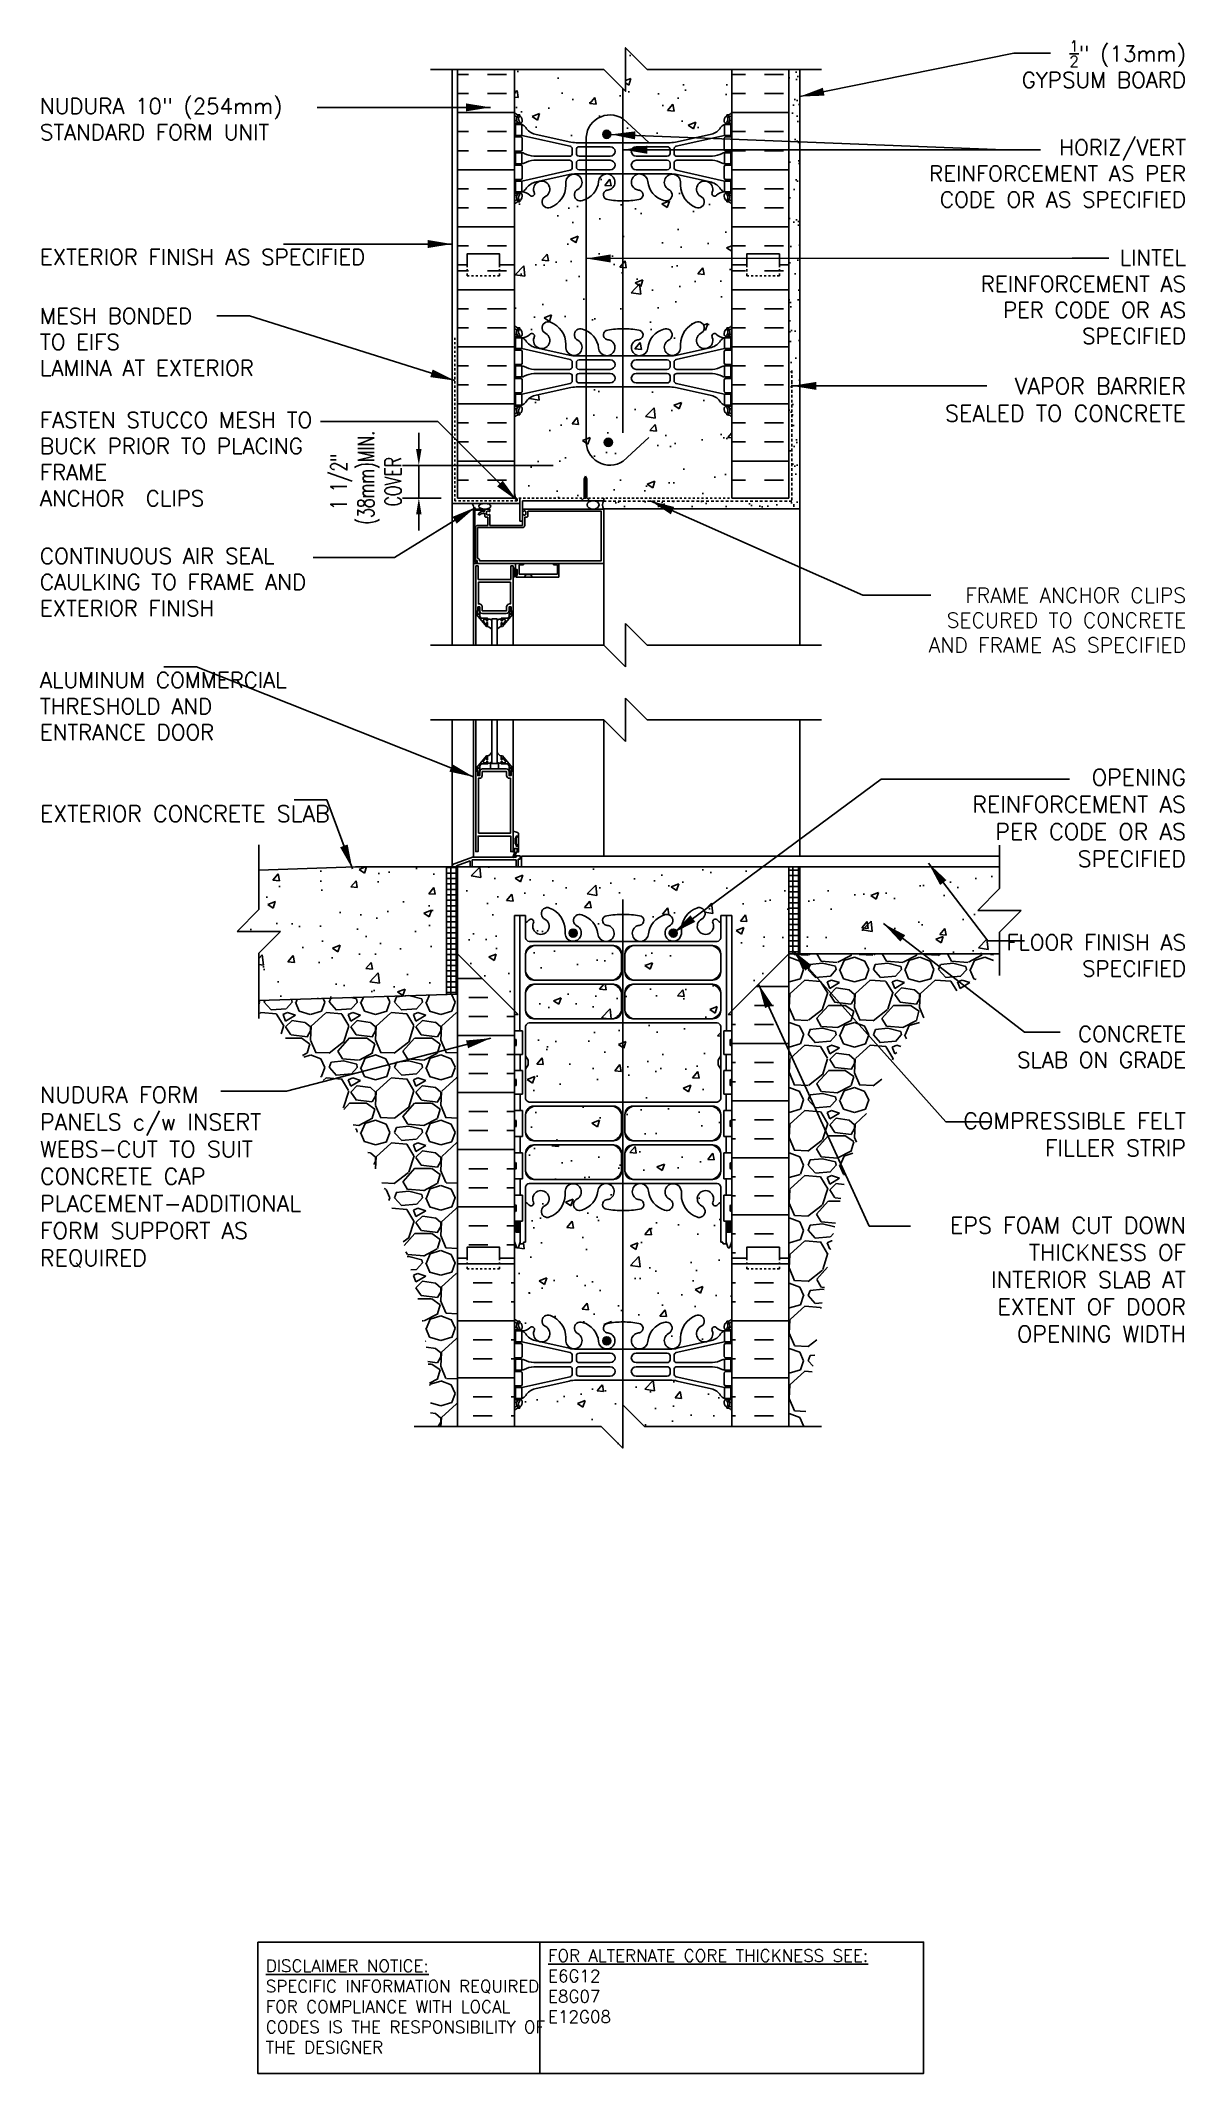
# Model space of a CAD drawing. Header units: inches. Extents: x -6.4 to 46.3, y 55.7 to 149.3.
import ezdxf

# ---------------------------------------------------------------- set-up
doc = ezdxf.new("R2010")
doc.units = ezdxf.units.IN
doc.header["$LTSCALE"] = 0.5
doc.header["$MEASUREMENT"] = 0
doc.linetypes.add('DASHED2', pattern=[0.375, 0.25, -0.125])
for name, color, linetype in [('HATCH', 12, 'Continuous'), ('LINE18', 9, 'Continuous'), ('line25', 2, 'Continuous'), ('LINE3', 3, 'Continuous'), ('LINE50', 5, 'Continuous'), ('LINE65', 3, 'Continuous'), ('LINE9', 9, 'Continuous'), ('TEXT', 4, 'Continuous'), ('Web_Edge', 9, 'Continuous')]:
    doc.layers.add(name, color=color, linetype=linetype)
doc.styles.add('DIM', font='romans.shx', dxfattribs={"width": 0.7})
doc.styles.add('ROMANS', font='romans.shx', dxfattribs={"height": 0.75})
doc.styles.get("Standard").update_dxf_attribs({"font": 'romans.shx', "height": 0.75})
doc.dimstyles.new('ext_12', dxfattribs={"dimscale": 12, "dimtxt": 0.09375, "dimasz": 0.09375, "dimexe": 0.09375, "dimexo": 0.0625, "dimgap": 0.0625, "dimtad": 1, "dimdec": 1, "dimzin": 2, "dimdsep": 46, "dimlunit": 4, "dimtxsty": 'DIM', "dimcen": 0.09, "dimdle": 0.09375, "dimclrt": 4, "dimadec": 0, "dimazin": 0, "dimtfac": 1, "dimtdec": 1, "dimtmove": 1, "dimatfit": 3, "dimfxl": 1, "dimfrac": 2, "dimtolj": 1, "dimtzin": 0, "dimarcsym": 0})
doc.dimstyles.new('ext_8', dxfattribs={"dimscale": 8, "dimtxt": 0.09375, "dimasz": 0.09375, "dimexe": 0.09375, "dimexo": 0.0625, "dimgap": 0.0625, "dimtad": 1, "dimdec": 6, "dimzin": 3, "dimdsep": 46, "dimlunit": 4, "dimtxsty": 'DIM', "dimcen": 0.09, "dimdle": 0.09375, "dimclrt": 4, "dimadec": 0, "dimazin": 0, "dimtfac": 1, "dimtdec": 6, "dimtmove": 2, "dimatfit": 3, "dimfxl": 1, "dimfrac": 2, "dimtolj": 1, "dimtzin": 0, "dimarcsym": 0})

msp = doc.modelspace()

# ---------------------------------------------------------------- texts
at = {"layer": 'TEXT'}
for s, insert, char_height, width, attachment_point in [('\\A1;{\\H0.7x;\\S1/2;}" (13mm) GYPSUM BOARD', (46.3206315, 148.1751138), 0.72, 9.475700367, 6), ('NUDURA 10" (254mm)\\PSTANDARD FORM UNIT', (-6.4260729, 145.6459824), 0.72, 14.97902193, 4), ('HORIZ/VERT REINFORCEMENT AS PER CODE OR AS SPECIFIED', (46.3206315, 143.1476234), 0.72, 13.971097674, 6), ('EXTERIOR FINISH AS SPECIFIED', (-6.4260729, 139.3054517), 0.72, 14.97902193, 4), ('LINTEL REINFORCEMENT AS PER CODE OR AS SPECIFIED', (46.3206315, 137.4673547), 0.72, 11.679221649, 6), ('MESH BONDED \\PTO EIFS \\PLAMINA AT EXTERIOR', (-6.4260729, 136.9551713), 0.72, 13.640334054, 1), ('FASTEN STUCCO MESH TO BUCK PRIOR TO PLACING FRAME \\PANCHOR  CLIPS', (-6.4260729, 132.1646986), 0.72, 13.640334054, 1), ('CONTINUOUS AIR SEAL CAULKING TO FRAME AND EXTERIOR FINISH  ', (-6.4260729, 124.3470298), 0.72, 14.97902193, 4), ('ALUMINUM COMMERCIAL\\PTHRESHOLD AND ENTRANCE DOOR', (-6.4260729, 118.6352651), 0.72, 11.864783328, 4), ('FLOOR FINISH AS SPECIFIED', (46.3206315, 107.167433), 0.72, 9.056436142, 6), ('CONCRETE \\PSLAB ON GRADE', (46.3206315, 102.9567526), 0.72, 9.056436142, 6), ('{\\LDISCLAIMER NOTICE:}\\PSPECIFIC INFORMATION REQUIRED FOR COMPLIANCE WITH LOCAL CODES IS THE RESPONSIBILITY OF THE DESIGNER', (3.9674026, 58.8038683), 0.5625, 14.00235015, 4), ('{\\LFOR ALTERNATE CORE THICKNESS SEE:\\P}E6G12\\PE8G07\\PE12G08', (16.9593701, 59.743898), 0.5625, 23.332952103, 4)]:
    msp.add_mtext(s, dxfattribs=dict(at, insert=insert, char_height=char_height, width=width, attachment_point=attachment_point))
at = {"layer": 'TEXT', "char_height": 0.75, "style": 'ROMANS'}
for s, insert, width, attachment_point in [('VAPOR BARRIER SEALED TO CONCRETE', (46.3206315, 133.7388415), 12.574050033, 3), ('{\\H0.9167x;FRAME ANCHOR CLIPS SECURED TO CONCRETE AND FRAME AS SPECIFIED}', (46.3206315, 124.0830263), 13.820396342, 3), ('OPENING REINFORCEMENT AS PER CODE OR AS SPECIFIED', (46.3206315, 115.740385), 11.662038931, 3), ('EXTERIOR CONCRETE SLAB', (-6.4260729, 113.6904148), 13.366575701, 4), ('NUDURA FORM PANELS c/w INSERT WEBS-CUT TO SUIT CONCRETE CAP PLACEMENT-ADDITIONAL FORM SUPPORT AS REQUIRED', (-6.4260729, 96.9690412), 11.944665999, 4), ('COMPRESSIBLE FELT FILLER STRIP', (46.3206315, 99.9338027), 11.339612477, 3), ('EPS FOAM CUT DOWN THICKNESS OF INTERIOR SLAB AT EXTENT OF DOOR OPENING WIDTH', (46.3206315, 95.1261702), 12.494790043, 3)]:
    msp.add_mtext(s, dxfattribs=dict(at, insert=insert, width=width, attachment_point=attachment_point))

# ---------------------------------------------------------------- blocks, each defined once
blk = doc.blocks.new('*D6')
at = {"layer": 'Defpoints', "color": 0, "transparency": 16777216}
for p in [(11.01, 129.715), (17.698, 129.715), (12.541, 128.215)]:
    blk.add_point(p, dxfattribs=at)
at = {"layer": 'TEXT', "color": 0, "lineweight": -2, "transparency": 16777216}
for p, q in [((11.01, 130.465), (11.01, 131.215)), ((17.198, 129.715), (10.26, 129.715)), ((11.01, 128.215), (11.01, 129.715)), ((12.041, 128.215), (10.26, 128.215)), ((11.01, 127.465), (11.01, 126.715))]:
    blk.add_line(p, q, dxfattribs=at)
at = {"layer": 'TEXT', "color": 0, "transparency": 16777216}
for points in [[(10.885, 130.465), (11.135, 130.465), (11.01, 129.715)], [(10.885, 127.465), (11.135, 127.465), (11.01, 128.215)]]:
    blk.add_solid(points, dxfattribs=at)
at = {"layer": 'TEXT', "color": 4, "transparency": 16777216, "insert": (8.574, 128.965), "char_height": 0.75, "attachment_point": 5, "rotation": 90, "style": 'DIM'}
blk.add_mtext('\\A1;1 1/2" \\P (38mm)MIN. \\PCOVER', dxfattribs=at)

# ---------------------------------------------------------------- dimensions: what is measured, and where the dimension line sits
at = {"layer": 'TEXT'}
dim = msp.add_linear_dim(base=(11.0104554, 129.7148277), p1=(12.5411015, 128.2148277), p2=(17.6976302, 129.7148277), angle=90, text='<> \\P (38mm)MIN. \\PCOVER', dimstyle='ext_8', dxfattribs=at)
dim.commit()
dim.dimension.update_dxf_attribs({"geometry": '*D6', "text_midpoint": (8.5741794, 128.9648277), "dimtype": 160})

# ---------------------------------------------------------------- hatches: boundary and pattern name
at = {"layer": 'HATCH'}
h = msp.add_hatch(dxfattribs=at)
h.set_pattern_fill('AR-CONC', color=256, scale=0.5)
h.paths.add_polyline_path([(28.0411015, 111.2434075), (12.7911015, 111.2434075), (12.7911015, 107.2434075), (15.4161015, 104.6184075), (15.4161015, 108.9993599), (15.9261004, 108.9993599), (15.926101, 108.677419, 0.1089334971), (16.0787696, 108.7906045, -0.8344002606), (16.2902738, 108.6650601), (16.2785636, 108.6437142, 2.155403934), (16.8172115, 108.838132, -1), (17.0308008, 109.3492342, -0.3112229933), (17.7397752, 108.33324), (17.7392653, 108.1682522, 1.6613820595), (18.3003484, 108.5209926, -1), (18.5139377, 109.0320948, -0.3009499256), (19.250178, 108.1597974, 1.6613820595), (19.8112611, 108.5125378, 0.0556171619), (19.6319628, 108.5581084, -0.8432432356), (19.6662793, 108.9904297, -0.0499324055), (20.4161015, 109.05485, -0.0499324055), (21.1659236, 108.9904297, -0.8432432356), (21.2002401, 108.5581084, 0.0556171619), (21.0209419, 108.5125378, 1.6613820595), (21.582025, 108.1597974, -0.3009499256), (22.3182653, 109.0320948, -1), (22.5318546, 108.5209926, 1.6613820595), (23.0929376, 108.1682522), (23.0924878, 108.3137985, -0.3161137694), (23.8014022, 109.3492342, -1), (24.0149915, 108.838132, 2.155403934), (24.5536393, 108.6437142), (24.5419291, 108.6650601, -0.8343745963), (24.7534284, 108.7906102, 0.1089398157), (24.9061051, 108.6774176), (24.9061051, 108.9993599), (25.4161015, 108.9993599), (25.4161015, 104.6177981), (28.0411015, 107.2434075)])
h.paths.add_polyline_path([(20.3398556, 107.2500544, 0.2256517541), (19.9648556, 107.6250544), (16.3011061, 107.6250544, 0.2256517541), (15.9261061, 107.2500544), (15.9261061, 106.4092485, 0.2256517541), (16.3011061, 106.0342485), (19.9648556, 106.0342485, 0.2256517541), (20.3398556, 106.4092485)], flags=17)
h.paths.add_polyline_path([(20.3398556, 105.4686269, 0.2256517541), (19.9648556, 105.8436269), (16.3011061, 105.8436269, 0.2256517541), (15.9261061, 105.4686269), (15.9261061, 104.627821, 0.2256517541), (16.3011061, 104.252821), (19.9648556, 104.252821, 0.2256517541), (20.3398556, 104.627821)])
h.paths.add_polyline_path([(24.5311051, 105.8436269), (20.8673556, 105.8436269, 0.2256517541), (20.4923556, 105.4686269), (20.4923556, 104.627821, 0.2256517541), (20.8673556, 104.252821), (24.5311051, 104.252821, 0.2256517541), (24.9061051, 104.627821), (24.9061051, 105.4686269, 0.2256517541)])
h.paths.add_polyline_path([(24.9061051, 107.2500544, 0.2256517541), (24.5311051, 107.6250544), (20.8673556, 107.6250544, 0.2256517541), (20.4923556, 107.2500544), (20.4923556, 106.4092485, 0.2256517541), (20.8673556, 106.0342485), (24.5311051, 106.0342485, 0.2256517541), (24.9061051, 106.4092485)], flags=17)
h.paths.add_polyline_path([(24.9061051, 101.9310575), (24.7861051, 102.1310575), (24.7861051, 102.2434075), (24.7861051, 102.3557575), (24.9061051, 102.5557575), (24.9061051, 103.9171973, 0.2681384485), (24.7449544, 104.0653209), (16.0872567, 104.0653209, 0.2681558505), (15.9261018, 103.9171838), (15.9261018, 102.5557508), (16.0460978, 102.3557575), (16.0460978, 102.2434075), (16.0460978, 102.1310575), (15.9261018, 101.9310641), (15.9261018, 100.5696311, 0.2681558505), (16.0872567, 100.4214941), (24.7449544, 100.4214941, 0.2681384485), (24.9061051, 100.5696176)])
h.paths.add_polyline_path([(20.3398556, 99.8589939, 0.2256517541), (19.9648556, 100.2339939), (16.3011061, 100.2339939, 0.2256517541), (15.9261061, 99.8589939), (15.9261061, 99.018188, 0.2256517541), (16.3011061, 98.643188), (19.9648556, 98.643188, 0.2256517541), (20.3398556, 99.018188)])
h.paths.add_polyline_path([(20.3398556, 98.0775664, 0.2256517541), (19.9648556, 98.4525664), (16.3011061, 98.4525664, 0.2256517541), (15.9261061, 98.0775664), (15.9261061, 97.2367605, 0.2256517541), (16.3011061, 96.8617605), (19.9648556, 96.8617605, 0.2256517541), (20.3398556, 97.2367605)])
h.paths.add_polyline_path([(24.9061051, 98.0775664, 0.2256517541), (24.5311051, 98.4525664), (20.8673556, 98.4525664, 0.2256517541), (20.4923556, 98.0775664), (20.4923556, 97.2367605, 0.2256517541), (20.8673556, 96.8617605), (24.5311051, 96.8617605, 0.2256517541), (24.9061051, 97.2367605)])
h.paths.add_polyline_path([(24.9061051, 99.8589939, 0.2256517541), (24.5311051, 100.2339939), (20.8673556, 100.2339939, 0.2256517541), (20.4923556, 99.8589939), (20.4923556, 99.018188, 0.2256517541), (20.8673556, 98.643188), (24.5311051, 98.643188, 0.2256517541), (24.9061051, 99.018188)])
h.paths.add_polyline_path([(25.4161015, 147.9355653), (21.5239236, 147.9355468), (20.5239236, 148.9355468), (20.5239236, 146.9355468), (19.5239236, 147.9355468), (15.4161015, 147.9355664), (15.4161015, 145.9446424, 0.0884161507), (15.5621045, 145.8473307), (15.6521045, 145.8473307), (15.6521045, 145.8056047, -0.2490694202), (15.7621045, 145.5984815), (15.7621045, 145.5309815, -0.4142135624), (15.6996045, 145.4684815), (15.6521045, 145.4684815), (15.6521045, 145.3984815), (15.7571045, 145.3984815, -0.1686720398), (15.9430855, 145.2488986, 0.174450119), (16.3505186, 144.9530915), (17.9313141, 144.6001323, 0.0549743364), (18.2581846, 144.5640844), (20.4161056, 144.5640844), (22.5740266, 144.5640844, 0.0549743364), (22.900897, 144.6001323), (24.4816926, 144.9530915, 0.174450119), (24.8891256, 145.2488986, -0.1686720398), (25.0751067, 145.3984815), (25.1801067, 145.3984815), (25.1801067, 145.4684815), (25.1326067, 145.4684815, -0.4142135624), (25.0701067, 145.5309815), (25.0701067, 145.5984815, -0.2490694202), (25.1801067, 145.8056047), (25.1801067, 145.8473307), (25.2701067, 145.8473307, 0.0884104074), (25.4161015, 145.9446346)])
h = msp.add_hatch(dxfattribs=at)
h.set_pattern_fill('AR-SAND', color=256, scale=0.5, style=0)
h.set_pattern_definition([(37.5, (-2807.8135, -357.8431), (-0.03149668, 0.96341188), [0, -0.76, 0, -0.85, 0, -0.8125]), (7.5, (-2807.8135, -357.8431), (0.88488835, 1.41107303), [0, -0.41, 0, -0.685, 0, -0.2625]), (327.5, (-2808.4285, -357.8431), (1.55707093, 0.00282953), [0, -0.25, 0, -0.9, 0, -1.175]), (317.5, (-2808.4285, -357.8431), (1.5030633, 0.4388378), [0, -0.125, 0, -0.59, 0, -0.675])])
h.paths.add_polyline_path([(28.5411015, 135.0015948), (28.0411015, 135.0015948), (28.0411015, 129.7020107), (28.5411015, 129.7020107)])
h.paths.add_polyline_path([(28.0411015, 135.0015948), (28.5411015, 135.0015948), (28.5411015, 139.2389194), (28.0411015, 139.2389194), (28.0411015, 138.9446424)])
h.paths.add_polyline_path([(28.0411015, 139.2389194), (28.5411015, 139.2389194), (28.5411015, 147.9355848), (28.0411015, 147.9355848)])
h = msp.add_hatch(dxfattribs=at)
h.set_pattern_fill('AR-CONC', color=256, scale=0.5)
h.paths.add_polyline_path([(25.4161015, 141.7523285, 0.0884104075), (25.2701067, 141.8496323), (25.1801067, 141.8496323), (25.1801067, 141.8913584, -0.2490694202), (25.0701067, 142.0984815), (25.0701067, 142.1659815, -0.4142135624), (25.1326067, 142.2284815), (25.1801067, 142.2284815), (25.1801067, 142.2984815), (25.0751067, 142.2984815, 0.2317357957), (24.7174422, 142.1474572, -0.9404758845), (24.5194641, 142.2993449, 2.1355427877), (23.9790003, 142.0999298, -1), (23.765411, 141.5888275, -0.3112229933), (23.0564366, 142.6048217), (23.0569465, 142.7698095, 1.6613820595), (22.4958634, 142.4170691, -1), (22.2822741, 141.9059669, -0.3070940775), (21.543593, 142.8013998, 1.6045158418), (20.9849507, 142.4255239, 0.0556171619), (21.1642489, 142.3799534, -0.8432432356), (21.1299325, 141.9476321, -0.0475443617), (20.4161056, 141.8828764, -0.0475443617), (19.7022787, 141.9476321, -0.8432432356), (19.6679622, 142.3799534, 0.0556171619), (19.8472604, 142.4255239, 1.6045158418), (19.2886181, 142.8013998, -0.3070940775), (18.549937, 141.9059669, -1), (18.3363477, 142.4170691, 1.6613820595), (17.7752647, 142.7698095), (17.7757145, 142.6242633, -0.3161137694), (17.0668001, 141.5888275, -1), (16.8532108, 142.0999298, 2.1355427877), (16.3127471, 142.2993449, -0.9404473606), (16.1147739, 142.1474515, 0.2317403101), (15.7571045, 142.2984815), (15.6521045, 142.2984815), (15.6521045, 142.2284815), (15.6996045, 142.2284815, -0.4142135624), (15.7621045, 142.1659815), (15.7621045, 142.0984815, -0.2490694202), (15.6521045, 141.8913584), (15.6521045, 141.8496323), (15.5621045, 141.8496323, 0.0884161507), (15.4161015, 141.7523206), (15.4161015, 138.9446424), (15.4161015, 136.1369642, 0.0884161507), (15.5621045, 136.0396526), (15.6521045, 136.0396526), (15.6521045, 135.9979265, -0.2490694202), (15.7621045, 135.7908033), (15.7621045, 135.7233033, -0.4142135624), (15.6996045, 135.6608033), (15.6521045, 135.6608033), (15.6521045, 135.5908033), (15.7571045, 135.5908033, 0.2317357957), (16.114769, 135.7418277, -0.9404758845), (16.3127471, 135.58994, 2.1355427877), (16.8532108, 135.7893551, -1), (17.0668001, 136.3004573, -0.3112229933), (17.7757746, 135.2844632), (17.7752647, 135.1194754, 1.6613820595), (18.3363477, 135.4722157, -1), (18.549937, 135.983318, -0.3070940775), (19.2886181, 135.087885, 1.6045158418), (19.8472604, 135.4637609, 0.0556171619), (19.6679622, 135.5093315, -0.8432432356), (19.7022787, 135.9416528, -0.0475443617), (20.4161056, 136.0064084, -0.0475443617), (21.1299325, 135.9416528, -0.8432432356), (21.1642489, 135.5093315, 0.0556171619), (20.9849507, 135.4637609, 1.6045158418), (21.543593, 135.087885, -0.3070940775), (22.2822741, 135.983318, -1), (22.4958634, 135.4722157, 1.6613820595), (23.0569465, 135.1194754), (23.0564967, 135.2650216, -0.3161137694), (23.765411, 136.3004573, -1), (23.9790003, 135.7893551, 2.1355427877), (24.5194641, 135.58994, -0.9404473606), (24.7174372, 135.7418334, 0.2317403101), (25.0751067, 135.5908033), (25.1801067, 135.5908033), (25.1801067, 135.6608033), (25.1326067, 135.6608033, -0.4142135624), (25.0701067, 135.7233033), (25.0701067, 135.7908033, -0.2490694202), (25.1801067, 135.9979265), (25.1801067, 136.0396526), (25.2701067, 136.0396526, 0.0884104075), (25.4161015, 136.1369564), (25.4161015, 138.9446424)])
h = msp.add_hatch(dxfattribs=at)
h.set_pattern_fill('AR-CONC', color=256, scale=0.5)
h.paths.add_polyline_path([(25.4161015, 131.9446503, 0.0884104075), (25.2701067, 132.0419541), (25.1801067, 132.0419541), (25.1801067, 132.0836802, -0.2490694202), (25.0701067, 132.2908033), (25.0701067, 132.3583033, -0.4142135624), (25.1326067, 132.4208033), (25.1801067, 132.4208033), (25.1801067, 132.4908033), (25.0751067, 132.4908033, -0.1686720398), (24.8891256, 132.6403863, 0.174450119), (24.4816926, 132.9361934), (22.900897, 133.2891526, 0.0549743364), (22.5740266, 133.3252005), (20.4161056, 133.3252005), (18.2581846, 133.3252005, 0.0549743364), (17.9313141, 133.2891526), (16.3505186, 132.9361934, 0.174450119), (15.9430855, 132.6403863, -0.1686720398), (15.7571045, 132.4908033), (15.6521045, 132.4908033), (15.6521045, 132.4208033), (15.6996045, 132.4208033, -0.4142135624), (15.7621045, 132.3583033), (15.7621045, 132.2908033, -0.2490694202), (15.6521045, 132.0836802), (15.6521045, 132.0419541), (15.5621045, 132.0419541, 0.0884161507), (15.4161015, 131.9446424), (15.4161015, 128.2148277), (18.6160716, 128.2148277), (18.6160716, 129.095319), (18.6785716, 129.2148277), (18.7410716, 129.095319), (18.7410716, 128.2148277), (25.4161015, 128.2148277)])
h = msp.add_hatch(dxfattribs=at)
h.set_pattern_fill('AR-SAND', color=256, scale=0.5, style=0)
h.paths.add_polyline_path([(28.5411015, 127.7148277), (28.5411015, 130.3821141), (28.1852476, 130.3821141), (28.1852476, 128.0695527), (19.5174086, 128.0695527, 0.3128014411), (19.5256612, 127.7148277)])
h = msp.add_hatch(dxfattribs=at)
h.set_pattern_fill('AR-CONC', color=256, scale=0.5, style=0)
h.paths.add_polyline_path([(11.7911015, 105.361477), (11.7911015, 111.2434075), (8.1036015, 111.2434075), (3.6454185, 111.0967368), (3.6454185, 109.2434075), (2.6454185, 108.2434075), (4.6454185, 108.2434075), (3.6454185, 107.2434075), (3.6454185, 105.0934906)])
h = msp.add_hatch(dxfattribs=at)
h.set_pattern_fill('NET', color=256, scale=2, style=0)
h.set_pattern_definition([(0, (-108.7712, -46.54237), (0, 0.25), []), (90, (-108.7712, -46.54237), (-0.25, 2e-17), [])])
h.paths.add_polyline_path([(12.7911015, 107.948069), (12.2911015, 108.0820436), (12.2911015, 105.3779266), (12.7911015, 105.3943762)])
h.paths.add_polyline_path([(12.7911015, 110.1445083), (12.2911015, 110.2337757), (12.2911015, 108.0820436), (12.7911015, 107.948069)])
h.paths.add_polyline_path([(12.7911015, 111.2434075), (12.2911015, 111.2434075), (12.2911015, 110.2337757), (12.7911015, 110.1445083)])
h = msp.add_hatch(dxfattribs=at)
h.set_pattern_fill('NET', color=256, scale=2, style=0)
h.set_pattern_definition([(0, (-93.0212, -46.66024), (0, 0.25), []), (90, (-93.0212, -46.66024), (-0.25, 2e-17), [])])
h.paths.add_polyline_path([(28.5411015, 111.2434075), (28.0411015, 111.2434075), (28.0411015, 107.2427981), (28.0760089, 107.2434075), (28.5411015, 107.2434075)])
h = msp.add_hatch(dxfattribs=at)
h.set_pattern_fill('AR-CONC', color=256, scale=0.5, style=0)
h.set_pattern_definition([(50, (2, 0), (3.5863, -0.31376), [0.375, -4.125]), (355, (2, 0), (-0.69376, 3.76096), [0.3, -3.3]), (100.4514, (2.299, -0.026), (2.89255, 3.4472), [0.3187, -3.50571]), (46.184, (2, 1), (5.3362, -0.8276), [0.5625, -6.1875]), (96.6356, (2.4447, 0.931), (4.67331, 4.8706), [0.47805, -5.25856]), (351.184, (2, 1), (4.6733, 4.8706), [0.45, -4.95]), (21, (2.5, 0.75), (2.984535, -2.013094), [0.375, -4.125]), (326, (2.5, 0.75), (1.21658, 3.62575), [0.3, -3.3]), (71.4514, (2.7487, 0.5822), (4.20111, 1.61265), [0.3187, -3.50571]), (37.5, (2, 0), (0.060799, 1.664469), [0, -3.26, 0, -3.35, 0, -3.3125]), (7.5, (2, 0), (1.315348, 1.972059), [0, -1.91, 0, -3.185, 0, -1.2625]), (327.5, (0.885, 0), (2.669112, -0.112774), [0, -1.25, 0, -3.9, 0, -5.175]), (317.5, (0.385, 0), (2.91593, 0.500525), [0, -1.625, 0, -2.59, 0, -3.675])])
h.paths.add_polyline_path([(37.738621, 107.2434253), (37.738621, 108.2434075), (38.738621, 109.2434075), (36.738621, 109.2434075), (37.738621, 110.2434075), (37.738621, 111.2434075), (28.5411015, 111.2434075), (28.5411015, 107.2428305)])
h = msp.add_hatch(dxfattribs=at)
h.set_pattern_fill('INSUL', color=256, scale=7, style=0)
h.set_pattern_definition([(0, (-2914.4409, -358.5193), (0, 2.625), []), (0, (-2914.4409, -357.6443), (0, 2.625), [0.875, -0.875]), (0, (-2914.4409, -356.7693), (0, 2.625), [0.875, -0.875])])
edge = h.paths.add_edge_path()
edge.add_line((15.4161015, 101.2434075), (15.4161015, 93.2434075))
edge.add_line((15.4161015, 101.2434075), (15.4161015, 102.6184075))
edge.add_line((15.4161015, 102.6184075), (15.4161015, 104.4484075))
edge.add_line((15.4161015, 104.4484075), (15.4161015, 104.6184075))
edge.add_line((15.4161015, 104.6184075), (12.7911015, 107.2434075))
edge.add_line((12.7911015, 107.2434075), (12.7911015, 93.2434075))
edge.add_line((12.7911015, 93.2434075), (13.2286015, 93.2434075))
edge.add_line((13.2286015, 93.2434075), (13.2286015, 93.7434075))
edge.add_line((13.2286015, 93.7434075), (14.7286015, 93.7434075))
edge.add_line((14.7286015, 93.7434075), (14.7286015, 93.2434075))
edge.add_line((14.7286015, 93.2434075), (15.1661015, 93.2434075))
h = msp.add_hatch(dxfattribs=at)
h.set_pattern_fill('INSUL', color=256, scale=7, style=0)
h.set_pattern_definition([(180, (2951.5777, -303.766), (0, 2.625), []), (180, (2951.5777, -302.891), (0, 2.625), [0.875, -0.875]), (180, (2951.5777, -302.016), (0, 2.625), [0.875, -0.875])])
h.paths.add_polyline_path([(28.0411015, 107.2434075), (25.4161015, 104.6184075), (25.4161015, 93.2434075), (26.1036015, 93.2434075), (26.1036015, 93.7434075), (27.6036015, 93.7434075), (27.6036015, 93.2434075), (28.0411015, 93.2434075)])
h = msp.add_hatch(dxfattribs=at)
h.set_pattern_fill('GRAVEL', color=256, scale=3, style=0)
h.set_pattern_definition([(228.0128, (30.2011, 88.49827), (-23.9999947, -27.000004), [0.40361, -39.95726]), (184.9697, (29.9311, 88.19827), (36.00000315, 2.9999739), [0.6926, -68.56777]), (132.5104, (29.2411, 88.13827), (29.9999722, -33.000026), [0.48836, -48.3481]), (267.2737, (28.0711, 87.38827), (2.99998805, 60.0000009), [0.63071, -62.44067]), (292.8337, (28.0411, 86.75827), (-15.0000297, 35.9999892), [0.61847, -61.22812]), (357.2737, (28.2811, 86.18827), (-60.0000009, 2.99998805), [0.63071, -62.44067]), (37.6942, (28.9111, 86.15827), (-39.00002204, -29.9999712), [0.83409, -82.57455]), (72.2553, (29.5711, 86.66827), (21.0000323, 65.9999887), [0.78746, -77.95896]), (121.4296, (29.8111, 87.41827), (-24.0000247, 38.9999851), [0.63285, -62.65222]), (175.2364, (29.4811, 87.95827), (33.0000028, -2.9999746), [0.7225, -35.40229]), (222.3974, (28.7611, 88.01827), (-36.00002205, -32.99997625), [0.934344, -92.500125]), (138.8141, (31.0411, 87.35827), (-21.000009, 17.999992), [0.3189, -31.57153]), (171.4692, (30.8011, 87.56827), (38.9999949, -6.0000237), [0.60671, -60.06453]), (225, (30.201, 87.6583), (-3e-16, -3), [0.42426, -3.81838]), (203.1986, (29.9911, 88.01827), (14.999999, 6.000004), [0.22847, -22.61885]), (291.8014, (29.7811, 87.9283), (-3, 9.000001), [0.3231, -15.83239]), (30.9638, (29.9011, 87.62827), (8.999994, 6.000007), [0.52479, -16.96807]), (161.565, (30.3511, 87.8983), (6, -2.999995), [0.37947, -9.10736]), (16.3895, (28.0411, 87.92827), (30.0000066, 8.9999781), [0.5316, -52.62853]), (70.3462, (28.5511, 88.07827), (-11.9999857, -33.0000064), [0.44598, -44.15222]), (293.1986, (30.3511, 88.49827), (-6.000004, 14.999999), [0.45694, -22.39037]), (343.6105, (30.5311, 88.07827), (-30.0000066, 8.9999781), [0.5316, -52.62853]), (339.444, (28.0411, 86.06827), (-15.0000055, 5.999988), [0.51264, -25.11937]), (294.7751, (28.5211, 85.88827), (-14.9999766, 33.0000103), [0.42953, -42.52393]), (66.8014, (30.3811, 85.49827), (6.000004, 14.999999), [0.45694, -22.39037]), (17.354, (30.5611, 85.91827), (-39.000006, -11.9999835), [0.50289, -49.78627]), (69.444, (28.9111, 85.49827), (-5.999988, -15.0000055), [0.25632, -25.3757]), (101.31, (30.2011, 85.4983), (-2.999993, 12.000002), [0.15297, -15.14409]), (165.9638, (30.1711, 85.6483), (9.000002, -2.999994), [0.61847, -11.75085]), (186.009, (29.5711, 85.79827), (29.9999993, 2.999998), [0.57315, -56.74177]), (303.69, (29.9011, 87.3583), (-3.000004, 6), [0.43267, -10.384]), (353.1572, (30.1411, 86.99827), (50.9999981, -6.000024), [0.75538, -74.78269]), (60.9454, (30.8911, 86.90827), (-12, -21.000001), [0.30887, -30.57802]), (90, (31.041, 87.1783), (-3, 3), [0.18, -2.82]), (120.2564, (29.5111, 85.88827), (11.9999847, -21.0000074), [0.41677, -41.26056]), (48.0128, (29.3011, 86.24827), (23.9999947, 27.000004), [0.80722, -39.55366]), (0, (29.841, 86.8483), (3, 3), [0.78, -2.22]), (325.3048, (30.6211, 86.84827), (-29.9999828, 21.0000258), [0.47434, -46.95982]), (254.0546, (31.0111, 86.57827), (-3, -12), [0.4368, -21.40352]), (207.646, (30.8911, 86.15827), (-56.9999874, -30.00002314), [0.711195, -70.40842]), (175.4261, (30.2611, 85.82827), (-39.0000017, 2.9999844), [0.7524, -74.48722])])
edge = h.paths.add_edge_path()
edge.add_line((28.0411015, 107.2427981), (28.0411015, 93.2434075))
edge.add_line((28.0411015, 93.2434075), (28.0411015, 85.4982726))
edge.add_line((28.0411015, 85.4982726), (28.7151835, 85.4982726))
edge.add_spline(control_points=[(28.7151835, 85.4982726), (28.8234498, 86.1436092), (29.5846742, 90.748652), (30.1933697, 97.6716903), (33.7793552, 104.5703418), (36.667797, 106.0707734), (37.4627027, 106.4836956)], knot_values=[0, 0, 0, 0, 1.9620139328, 13.9997916935, 21.004381024, 23.6639904352, 23.6639904352, 23.6639904352, 23.6639904352], degree=3, periodic=0)
edge.add_line((37.4627027, 106.4836956), (37.4627027, 107.2434075))
edge.add_line((37.4627027, 107.2434075), (28.0411015, 107.2427981))
h = msp.add_hatch(dxfattribs=at)
h.set_pattern_fill('GRAVEL', color=256, scale=3, style=0)
h.set_pattern_definition([(228.01279, (2.16, 3), (-24, -27), [0.40361, -39.957264]), (184.96974, (1.89, 2.7), (36, 3), [0.692604, -68.567774]), (132.51045, (1.2, 2.64), (30, -33), [0.488364, -48.3481]), (267.27369, (0.03, 1.89), (3, 60), [0.630714, -62.440674]), (292.83365, (0, 1.26), (-15, 36), [0.618465, -61.22812]), (357.27369, (0.24, 0.69), (-60, 3), [0.630714, -62.440674]), (37.69424, (0.87, 0.66), (-39, -30), [0.834087, -82.574546]), (72.25533, (1.53, 1.17), (21, 66), [0.787464, -77.958964]), (121.42957, (1.77, 1.92), (-24, 39), [0.63285, -62.65222]), (175.23636, (1.44, 2.46), (33, -3), [0.722496, -35.40229]), (222.39744, (0.72, 2.52), (-36, -33), [0.934344, -92.500125]), (138.81407, (3, 1.86), (-21, 18), [0.3189, -31.571534]), (171.46923, (2.76, 2.07), (39, -6), [0.60671, -60.064534]), (225, (2.16, 2.16), (-3e-16, -3), [0.42426, -3.81838]), (203.1986, (1.95, 2.52), (15, 6), [0.228474, -22.618845]), (291.8014, (1.74, 2.43), (-3, 9), [0.32311, -15.832385]), (30.96376, (1.86, 2.13), (9, 6), [0.52479, -16.96807]), (161.565, (2.31, 2.4), (6, -3), [0.37947, -9.10736]), (16.38954, (0, 2.43), (30, 9), [0.5316, -52.628535]), (70.34618, (0.51, 2.58), (-12, -33), [0.44598, -44.152223]), (293.1986, (2.31, 3), (-6, 15), [0.456945, -22.390374]), (343.61046, (2.49, 2.58), (-30, 9), [0.5316, -52.628535]), (339.44395, (0, 0.57), (-15, 6), [0.51264, -25.11937]), (294.77514, (0.48, 0.39), (-15, 33), [0.429534, -42.52393]), (66.8014, (2.34, 0), (6, 15), [0.456945, -22.390374]), (17.35402, (2.52, 0.42), (-39, -12), [0.502893, -49.78627]), (69.44395, (0.87, 0), (-6, -15), [0.25632, -25.37569]), (101.30993, (2.16, 0), (-3, 12), [0.15297, -15.14409]), (165.96376, (2.13, 0.15), (9, -3), [0.618465, -11.75085]), (186.009, (1.53, 0.3), (30, 3), [0.57315, -56.74177]), (303.6901, (1.86, 1.86), (-3, 6), [0.432666, -10.38399]), (353.15723, (2.1, 1.5), (51, -6), [0.75538, -74.78269]), (60.9454, (2.85, 1.41), (-12, -21), [0.30887, -30.57802]), (90, (3, 1.68), (-3, 3), [0.18, -2.82]), (120.25644, (1.47, 0.39), (12, -21), [0.41677, -41.26056]), (48.01279, (1.26, 0.75), (24, 27), [0.807216, -39.553656]), (0, (1.8, 1.35), (3, 3), [0.78, -2.22]), (325.30485, (2.58, 1.35), (30, -21), [0.47434, -46.95982]), (254.0546, (2.97, 1.08), (-3, -12), [0.436806, -21.403524]), (207.64598, (2.85, 0.66), (-57, -30), [0.711195, -70.40842]), (175.42608, (2.22, 0.33), (-39, 3), [0.752397, -74.48722])])
edge = h.paths.add_edge_path()
edge.add_spline(control_points=[(3.6454185, 104.5412254), (4.4249358, 103.8098118), (7.9157733, 100.5343923), (10.6322001, 94.0770544), (11.5642873, 88.1557014), (11.5433141, 85.8797838), (11.5397984, 85.4982726)], knot_values=[0, 0, 0, 0, 3.198205599, 14.3222163826, 20.0019970821, 21.1458384356, 21.1458384356, 21.1458384356, 21.1458384356], degree=3, periodic=0)
edge.add_line((11.5397984, 85.4982726), (12.7911015, 85.4982726))
edge.add_line((12.7911015, 85.4982726), (12.7911015, 97.1184075))
edge.add_line((12.7911015, 97.1184075), (12.7911015, 101.7434075))
edge.add_line((12.7911015, 101.7434075), (12.7911015, 105.3943762))
edge.add_line((12.7911015, 105.3943762), (11.7911015, 105.361477))
edge.add_line((11.7911015, 105.361477), (3.6454185, 105.0934906))
edge.add_line((3.6454185, 105.0934906), (3.6454185, 104.5412254))
h = msp.add_hatch(dxfattribs=at)
h.set_pattern_fill('AR-CONC', color=256, scale=0.5)
h.paths.add_polyline_path([(25.4161015, 93.2434075), (25.4161015, 94.0027961), (25.3372136, 93.7608733, -0.7257365568), (25.2311051, 93.7421406), (25.182192, 93.8921406), (25.0561051, 93.8921406, -0.4142135624), (25.0061051, 93.9421406), (25.0061051, 93.9721406), (24.9061051, 93.9721406), (24.9061051, 95.8093973, 0.1089354803), (24.7534333, 95.6962104, -0.9404758855), (24.5554552, 95.8480981, 2.1355427877), (24.0149915, 95.6486829, -1), (23.8014022, 95.1375807, -0.3112229933), (23.0924278, 96.1535749), (23.0929376, 96.3185627, 1.6613820595), (22.5318546, 95.9658223, -1), (22.3182653, 95.4547201, -0.3070940775), (21.5795842, 96.350153, 1.6045158418), (21.0209419, 95.9742771, 0.0556171619), (21.2002401, 95.9287065, -0.8432432356), (21.1659236, 95.4963853, -0.0499324055), (20.4161015, 95.4319649, -0.0499324055), (19.6662793, 95.4963853, -0.8432432356), (19.6319628, 95.9287065, 0.0556171619), (19.8112611, 95.9742771, 1.6045158418), (19.2526187, 96.350153, -0.3070940775), (18.5139377, 95.4547201, -1), (18.3003484, 95.9658223, 1.6613820595), (17.7392653, 96.3185627), (17.7397151, 96.1730165, -0.3161137694), (17.0308008, 95.1375807, -1), (16.8172115, 95.6486829, 2.1355427877), (16.2767477, 95.8480981, -0.9404473606), (16.0787746, 95.6962047, 0.1089377873), (15.9261011, 95.8093958), (15.9260978, 93.9721406), (15.8260978, 93.9721406), (15.8260978, 93.9421406, -0.4142135624), (15.7760978, 93.8921406), (15.6500109, 93.8921406), (15.6072063, 93.7608733, -0.7257365569), (15.5010978, 93.7421406), (15.4161015, 94.0027961), (15.4161015, 93.2434075), (15.4161015, 90.4357293, 0.0884161507), (15.5621045, 90.3384176), (15.6521045, 90.3384176), (15.6521045, 90.2966915, -0.2490694202), (15.7621045, 90.0895684), (15.7621045, 90.0220684, -0.4142135624), (15.6996045, 89.9595684), (15.6521045, 89.9595684), (15.6521045, 89.8895684), (15.7571045, 89.8895684, 0.2317357956), (16.114769, 90.0405927, -0.9404758852), (16.3127471, 89.888705, 2.1355427877), (16.8532108, 90.0881201, -1), (17.0668001, 90.5992224, -0.3112229933), (17.7757746, 89.5832282), (17.7752647, 89.4182404, 1.6613820595), (18.3363477, 89.7709808, -1), (18.549937, 90.282083, -0.3070940775), (19.2886181, 89.3866501, 1.6045158418), (19.8472604, 89.762526, 0.0556171619), (19.6679622, 89.8080965, -0.8432432356), (19.7022787, 90.2404178, -0.0475443617), (20.4161056, 90.3051735, -0.0475443617), (21.1299325, 90.2404178, -0.8432432356), (21.1642489, 89.8080965, 0.0556171619), (20.9849507, 89.762526, 1.6045158418), (21.543593, 89.3866501, -0.3070940775), (22.2822741, 90.282083, -1), (22.4958634, 89.7709808, 1.6613820595), (23.0569465, 89.4182404), (23.0564967, 89.5637866, -0.3161137694), (23.765411, 90.5992224, -1), (23.9790003, 90.0881201, 2.1355427877), (24.5194641, 89.888705, -0.9404473606), (24.7174372, 90.0405984, 0.2317403101), (25.0751067, 89.8895684), (25.1801067, 89.8895684), (25.1801067, 89.9595684), (25.1326067, 89.9595684, -0.4142135624), (25.0701067, 90.0220684), (25.0701067, 90.0895684, -0.2490694202), (25.1801067, 90.2966915), (25.1801067, 90.3384176), (25.2701067, 90.3384176, 0.0884104075), (25.4161015, 90.4357214)])
h.paths.add_polyline_path([(25.4161015, 86.2434153, 0.0884104075), (25.2701067, 86.3407192), (25.1801067, 86.3407192), (25.1801067, 86.3824452, -0.2490694202), (25.0701067, 86.5895684), (25.0701067, 86.6570684, -0.4142135624), (25.1326067, 86.7195684), (25.1801067, 86.7195684), (25.1801067, 86.7895684), (25.0751067, 86.7895684, -0.1686720398), (24.8891256, 86.9391513, 0.174450119), (24.4816926, 87.2349584), (22.900897, 87.5879176, 0.0549743364), (22.5740266, 87.6239655), (20.4161056, 87.6239655), (18.2581846, 87.6239655, 0.0549743364), (17.9313141, 87.5879176), (16.3505186, 87.2349584, 0.174450119), (15.9430855, 86.9391513, -0.1686720398), (15.7571045, 86.7895684), (15.6521045, 86.7895684), (15.6521045, 86.7195684), (15.6996045, 86.7195684, -0.4142135624), (15.7621045, 86.6570684), (15.7621045, 86.5895684, -0.2490694202), (15.6521045, 86.3824452), (15.6521045, 86.3407192), (15.5621045, 86.3407192, 0.0884161507), (15.4161015, 86.2434075), (15.4161015, 85.4982522), (19.3989236, 85.4982346), (20.3989236, 84.4982346), (20.3989236, 86.4982346), (21.3989236, 85.4982346), (25.4161015, 85.4982533)])
h = msp.add_hatch(dxfattribs=at)
h.set_pattern_fill('INSUL', color=256, scale=7, style=0)
h.set_pattern_definition([(0, (-2910.7455, -321.766), (0, 2.625), []), (0, (-2910.7455, -320.891), (0, 2.625), [0.875, -0.875]), (0, (-2910.7455, -320.016), (0, 2.625), [0.875, -0.875])])
h.paths.add_polyline_path([(12.7911015, 85.4982726), (15.4161015, 85.4982726), (15.4161015, 93.2434075), (14.7286015, 93.2434075), (14.7286015, 93.7434075), (13.2286015, 93.7434075), (13.2286015, 93.2434075), (12.7911015, 93.2434075)])
h = msp.add_hatch(dxfattribs=at)
h.set_pattern_fill('INSUL', color=256, scale=7, style=0)
h.set_pattern_definition([(180, (2951.5777, -321.766), (0, 2.625), []), (180, (2951.5777, -320.891), (0, 2.625), [0.875, -0.875]), (180, (2951.5777, -320.016), (0, 2.625), [0.875, -0.875])])
h.paths.add_polyline_path([(25.4161015, 85.4982726), (28.0411015, 85.4982726), (28.0411015, 93.2434075), (27.6036015, 93.2434075), (27.6036015, 93.7434075), (26.1036015, 93.7434075), (26.1036015, 93.2434075), (25.4161015, 93.2434075)])
at = {"layer": 'LINE3'}
for points in [[(18.3007366, 108.1960092, 1), (17.9257366, 108.1960092, 1)], [(17.9257366, 108.1960092, 1), (18.3007366, 108.1960092, 1)], [(22.9064663, 108.1960092, 1), (22.5314663, 108.1960092, 1)], [(22.5314663, 108.1960092, 1), (22.9064663, 108.1960092, 1)], [(19.8476487, 89.4375426, 1), (19.4726487, 89.4375426, 1)], [(19.4726487, 89.4375426, 1), (19.8476487, 89.4375426, 1)]]:
    msp.add_hatch(color=256, dxfattribs=at).paths.add_polyline_path(points)
at = {"layer": 'LINE65'}
for points in [[(19.8476487, 144.9464558, 1), (19.4726487, 144.9464558, 1)], [(19.9211229, 130.776311, 1), (19.5461229, 130.776311, 1)]]:
    msp.add_hatch(color=256, dxfattribs=at).paths.add_polyline_path(points)

# ---------------------------------------------------------------- linework, layer by layer
at = {"layer": 'HATCH'}
for p, q in [((12.7911015, 147.6977149), (13.2958797, 147.6977149)), ((14.1708797, 147.6977149), (15.0458797, 147.6977149)), ((25.4161015, 147.6977149), (26.0458797, 147.6977149)), ((26.9208797, 147.6977149), (27.7958797, 147.6977149)), ((12.7911015, 146.8227149), (13.2958797, 146.8227149)), ((12.7911015, 145.9477149), (15.4161015, 145.9477149)), ((14.1708797, 146.8227149), (15.0458797, 146.8227149)), ((25.4161015, 146.8227149), (26.0458797, 146.8227149)), ((25.4161015, 145.9477149), (28.0411015, 145.9477149)), ((26.9208797, 146.8227149), (27.7958797, 146.8227149)), ((12.7911015, 145.0727149), (13.2958797, 145.0727149)), ((14.1708797, 145.0727149), (15.0458797, 145.0727149)), ((25.4161015, 145.0727149), (26.0458797, 145.0727149)), ((26.9208797, 145.0727149), (27.7958797, 145.0727149)), ((12.7911015, 144.1977149), (13.2958797, 144.1977149)), ((14.1708797, 144.1977149), (15.0458797, 144.1977149)), ((25.4161015, 144.1977149), (26.0458797, 144.1977149)), ((26.9208797, 144.1977149), (27.7958797, 144.1977149)), ((12.7911015, 143.3227149), (15.4161015, 143.3227149)), ((25.4161015, 143.3227149), (28.0411015, 143.3227149)), ((12.7911015, 142.4477149), (13.2958797, 142.4477149)), ((14.1708797, 142.4477149), (15.0458797, 142.4477149)), ((25.4161015, 142.4477149), (26.0458797, 142.4477149)), ((26.9208797, 142.4477149), (27.7958797, 142.4477149)), ((12.7911015, 141.5727149), (13.2958797, 141.5727149)), ((14.1708797, 141.5727149), (15.0458797, 141.5727149)), ((25.4161015, 141.5727149), (26.0458797, 141.5727149)), ((26.9208797, 141.5727149), (27.7958797, 141.5727149)), ((12.7911015, 140.6977149), (15.4161015, 140.6977149)), ((25.4161015, 140.6977149), (28.0411015, 140.6977149)), ((12.7911015, 139.8227149), (13.2958797, 139.8227149)), ((14.1708797, 139.8227149), (15.0458797, 139.8227149)), ((25.3938996, 139.4056726), (25.3938996, 139.4056726)), ((25.4161015, 139.8227149), (26.0458797, 139.8227149)), ((26.9208797, 139.8227149), (27.7958797, 139.8227149)), ((12.7911015, 138.9477149), (13.2286015, 138.9477149)), ((12.7911015, 138.6687086), (13.2958797, 138.6687086)), ((14.1708797, 138.6687086), (15.0458797, 138.6687086)), ((14.7286015, 138.9477149), (15.0458797, 138.9477149)), ((25.4161015, 138.9477149), (26.0458797, 138.9477149)), ((25.4161015, 138.6687086), (26.0458797, 138.6687086)), ((26.9208797, 138.6687086), (27.7958797, 138.6687086)), ((27.6036015, 138.9477149), (27.7958797, 138.9477149)), ((12.7911015, 137.7937086), (15.4161015, 137.7937086)), ((25.4161015, 137.7937086), (28.0411015, 137.7937086)), ((12.7911015, 136.9187086), (13.2958797, 136.9187086)), ((14.1708797, 136.9187086), (15.0458797, 136.9187086)), ((25.4161015, 136.9187086), (26.0458797, 136.9187086)), ((26.9208797, 136.9187086), (27.7958797, 136.9187086)), ((12.7911015, 136.0437086), (13.2958797, 136.0437086)), ((14.1708797, 136.0437086), (15.0458797, 136.0437086)), ((25.4161015, 136.0437086), (26.0458797, 136.0437086)), ((26.9208797, 136.0437086), (27.7958797, 136.0437086)), ((12.7911015, 135.1687086), (15.4161015, 135.1687086)), ((25.4161015, 135.1687086), (28.0411015, 135.1687086)), ((12.7911015, 134.2937086), (13.2958797, 134.2937086)), ((14.1708797, 134.2937086), (15.0458797, 134.2937086)), ((25.4161015, 134.2937086), (26.0458797, 134.2937086)), ((26.9208797, 134.2937086), (27.7958797, 134.2937086)), ((12.7911015, 133.4187086), (13.2958797, 133.4187086)), ((14.1708797, 133.4187086), (15.0458797, 133.4187086)), ((25.4161015, 133.4187086), (26.0458797, 133.4187086)), ((26.9208797, 133.4187086), (27.7958797, 133.4187086)), ((12.7911015, 132.5437086), (15.4161015, 132.5437086)), ((25.4161015, 132.5437086), (28.0411015, 132.5437086)), ((12.7911015, 131.6687086), (13.2958797, 131.6687086)), ((14.1708797, 131.6687086), (15.0458797, 131.6687086)), ((25.4161015, 131.6687086), (26.0458797, 131.6687086)), ((26.9208797, 131.6687086), (27.7958797, 131.6687086)), ((12.7911015, 130.7937086), (13.2958797, 130.7937086)), ((14.1708797, 130.7937086), (15.0458797, 130.7937086)), ((25.4161015, 130.7937086), (26.0458797, 130.7937086)), ((26.9208797, 130.7937086), (27.7958797, 130.7937086)), ((12.7911015, 129.9187086), (15.4161015, 129.9187086)), ((18.6785716, 128.2148277), (18.6785716, 129.2148277)), ((25.4161015, 129.9187086), (28.0411015, 129.9187086)), ((12.7911015, 129.0437086), (13.2958797, 129.0437086)), ((14.1708797, 129.0437086), (15.0458797, 129.0437086)), ((25.4161015, 129.0437086), (26.0458797, 129.0437086)), ((26.9208797, 129.0437086), (27.7958797, 129.0437086))]:
    msp.add_line(p, q, dxfattribs=at)
at = {"layer": 'HATCH', "color": 4, "linetype": 'DASHED2', "ltscale": 0.5}
for p, q in [((12.6661015, 128.0898277), (12.6661015, 135.6171413)), ((15.4161015, 128.2148277), (25.4161015, 128.2148277)), ((15.5362253, 128.0898277), (15.5362253, 128.2148277)), ((15.5362253, 128.0898277), (12.6661015, 128.0898277))]:
    msp.add_line(p, q, dxfattribs=at)
at = {"layer": 'HATCH', "color": 12}
for p, q in [((13.5321052, 125.2064324), (13.5321052, 121.4478296)), ((19.5319803, 121.4397728), (19.5319803, 125.2064533)), ((13.6277706, 121.4478296), (13.6277706, 122.8411989)), ((15.3517706, 121.4478296), (15.3517706, 122.8411989)), ((13.6277706, 115.8191608), (13.6277706, 118.0103296)), ((15.3517706, 115.8191608), (15.3517706, 118.0103296)), ((19.5319803, 118.0022728), (19.5319803, 111.7434075)), ((14.2757203, 116.0225975), (14.1772706, 116.0225975)), ((14.7038209, 116.0225975), (14.8022706, 116.0225975))]:
    msp.add_line(p, q, dxfattribs=at)
at = {"layer": 'HATCH', "color": 12, "linetype": 'Continuous'}
for p, q in [((14.2757196, 122.6377619), (14.1772706, 122.6377619)), ((14.3206046, 122.6255749), (14.2757196, 122.6377619)), ((14.3206046, 122.6255749), (14.2757196, 122.6377619)), ((14.3525796, 122.5935999), (14.3206046, 122.6255749)), ((14.3525796, 122.5935999), (14.3206046, 122.6255749)), ((14.3647666, 122.5487149), (14.3525796, 122.5935999)), ((14.3647666, 122.5487149), (14.3525796, 122.5935999)), ((14.6269616, 122.5935999), (14.6147746, 122.5487149)), ((14.6269616, 122.5935999), (14.6147746, 122.5487149)), ((14.6589366, 122.6255749), (14.6269616, 122.5935999)), ((14.6589366, 122.6255749), (14.6269616, 122.5935999)), ((14.7038226, 122.6377619), (14.6589366, 122.6255749)), ((14.7038226, 122.6377619), (14.6589366, 122.6255749)), ((14.7038226, 122.6377619), (14.8022706, 122.6377619)), ((14.2543786, 122.2751399), (14.1769596, 122.3117499)), ((14.2543786, 122.2751399), (14.1769596, 122.3117499)), ((14.3647706, 122.1775143), (14.2543786, 122.2751399)), ((14.3185486, 122.2183909), (14.2543786, 122.2751399)), ((14.7248566, 122.2751399), (14.6147706, 122.1786495)), ((14.7248566, 122.2751399), (14.6601116, 122.2183909)), ((14.8025856, 122.3117499), (14.7248566, 122.2751399)), ((14.8025856, 122.3117499), (14.7248566, 122.2751399))]:
    msp.add_line(p, q, dxfattribs=at)
at = {"layer": 'HATCH', "color": 6, "linetype": 'DASHED2'}
msp.add_lwpolyline([(28.1852476, 134.0880902), (28.1852476, 128.0695527), (19.5174086, 128.0695527)], dxfattribs=at)
at = {"layer": 'HATCH', "color": 12}
for centre, radius, start, end in [((14.0863332, 116.6395609), 0.3052597, 287.32965534, 335.801488773), ((14.2757203, 116.1116478), 0.0890503, 269.99997, 0), ((14.7038209, 116.1116478), 0.0890503, 180, 270.00003), ((14.893208, 116.6395609), 0.3052597, 204.198511227, 252.67034466)]:
    msp.add_arc(centre, radius, start, end, dxfattribs=at)
at = {"layer": 'LINE18'}
for p, q in [((12.5411015, 147.9355848), (12.5411015, 127.9648277)), ((18.6785716, 129.2148277), (18.6160716, 129.095319)), ((18.6160716, 128.2148277), (18.6160716, 129.095319)), ((18.6785716, 129.2148277), (18.7410716, 129.095319)), ((18.7410716, 128.2148277), (18.7410716, 129.095319)), ((15.6569803, 127.1522919), (15.6569803, 128.2148277)), ((18.5973535, 128.2148277), (18.4723535, 128.0898277)), ((18.7597898, 128.2148277), (18.8847898, 128.0898277)), ((19.5319803, 128.0898277), (19.5319803, 128.2148277)), ((15.6569803, 127.9648277), (12.5411015, 127.9648277)), ((12.5411015, 127.9648277), (12.5411015, 121.4478296)), ((15.7819803, 127.1522919), (15.7819803, 128.0898277)), ((15.7819803, 128.0898277), (19.5319803, 128.0898277)), ((28.5411015, 127.7148277), (28.5411015, 121.4478296)), ((15.6569803, 127.1522919), (15.7819803, 127.1522919)), ((13.6277706, 122.8411989), (13.6277706, 125.0911949)), ((13.6277706, 125.0911949), (13.7397706, 125.0911949)), ((13.7397706, 125.0911949), (13.7397706, 124.4661949)), ((13.7397706, 124.4661949), (15.2397706, 124.4661949)), ((15.2397706, 124.4661949), (15.2397706, 125.0911949)), ((15.3517706, 125.0911949), (15.2397706, 125.0911949)), ((15.3517706, 125.0911949), (15.3517706, 122.8411989)), ((15.3653389, 124.9474534), (15.3653389, 124.6354513)), ((15.3853389, 124.9474534), (15.3853389, 124.6354513)), ((15.4393389, 124.9474534), (15.4393389, 124.6354513)), ((15.4590889, 125.2064324), (15.8340903, 125.1998824)), ((15.4590889, 125.2064324), (15.4590889, 124.8984324)), ((15.4590889, 124.6844324), (15.4590889, 124.6124324)), ((15.4593389, 124.9474534), (15.4593389, 124.6354513)), ((15.5183389, 124.8684324), (15.4593389, 124.8684324)), ((15.4593389, 124.7144324), (15.5183389, 124.7144324)), ((15.5333389, 124.8534324), (15.4773389, 124.8534324)), ((15.4773389, 124.7294324), (15.4773389, 124.8534324)), ((15.4773389, 124.7294324), (15.5333389, 124.7294324)), ((17.4590903, 124.5814324), (15.4900889, 124.5814324)), ((15.4930889, 124.8984324), (15.4930889, 124.9164324)), ((15.4930889, 124.6664324), (15.4930889, 124.6844324)), ((15.5183389, 124.8684324), (15.5183389, 124.9264324)), ((15.5333389, 124.9264324), (15.5183389, 124.9264324)), ((15.5183389, 124.6564324), (15.5183389, 124.7144324)), ((15.5183389, 124.6564324), (15.5333389, 124.6564324)), ((15.5333389, 124.8534324), (15.5333389, 124.9264324)), ((15.5333389, 124.6564324), (15.5333389, 124.7294324)), ((15.5390889, 124.9164324), (15.5390889, 124.6664324)), ((15.6250903, 125.1444324), (15.6250903, 124.7064324)), ((15.8340903, 125.1444324), (15.6250903, 125.1444324)), ((15.6250903, 124.7064324), (17.3970903, 124.7064324)), ((15.8340903, 125.1998824), (15.8340903, 125.1444324)), ((15.8601999, 124.5809324), (16.2451997, 124.5809324)), ((15.8602001, 124.5809325), (15.9577001, 124.6930934)), ((16.1476994, 124.6930934), (15.9577002, 124.6930934)), ((16.2451996, 124.5809325), (16.1476997, 124.6930934)), ((17.2090903, 125.2020724), (17.4590903, 125.2064324)), ((17.2090903, 125.1444324), (17.2090903, 125.2020724)), ((17.3970903, 125.1444324), (17.2090903, 125.1444324)), ((17.3970903, 124.7064324), (17.3970903, 125.1444324)), ((17.4590903, 125.2064324), (17.4590903, 124.5814324)), ((13.7397706, 122.8411989), (13.6277706, 122.8411989)), ((13.7240226, 123.2151989), (13.7077706, 122.8911989)), ((13.7077706, 122.8911989), (13.7397706, 122.8911989)), ((13.8177706, 123.2151989), (13.7240226, 123.2151989)), ((13.7397706, 122.8911989), (13.7397706, 122.8411989)), ((13.8177706, 123.0286989), (13.8177706, 123.2151989)), ((13.8177786, 123.0286989), (13.8348116, 122.9656149)), ((13.8348116, 122.9656149), (13.8796476, 122.9207619)), ((13.8796476, 122.9207619), (13.9427276, 122.9037069)), ((15.0367706, 122.9036989), (13.9427706, 122.9036989)), ((14.3647706, 121.4478296), (14.3647706, 122.6536989)), ((14.3647706, 122.6536989), (14.6147706, 122.6536989)), ((14.6147706, 122.6536989), (14.6147706, 121.4478296)), ((15.0367276, 122.9037069), (15.0998376, 122.9207269)), ((15.0998376, 122.9207269), (15.1447076, 122.9655749)), ((15.1447076, 122.9655749), (15.1617626, 123.0286789)), ((15.1617706, 123.2151989), (15.1617706, 123.0286989)), ((15.2555226, 123.2151989), (15.1617706, 123.2151989)), ((15.2397706, 122.8411989), (15.2397706, 122.8911989)), ((15.2397706, 122.8911989), (15.2717706, 122.8911989)), ((15.3517706, 122.8411989), (15.2397706, 122.8411989)), ((15.2717706, 122.8911989), (15.2555226, 123.2151989)), ((14.3647706, 118.0103296), (14.3647706, 116.0066608)), ((14.6147706, 116.0066608), (14.6147706, 118.0103296)), ((14.3647706, 116.0066608), (14.6147706, 116.0066608)), ((13.4762896, 111.6962932), (12.5544156, 111.3525452)), ((12.5544156, 111.3525452), (12.5544156, 111.2434075)), ((12.7419156, 111.2890532), (13.3669156, 111.5221042)), ((13.3669156, 111.5221042), (13.3669156, 111.2587932)), ((13.4606636, 111.2587932), (13.4606636, 111.5712932)), ((13.4606636, 111.5712932), (15.4919156, 111.5712932)), ((15.4919156, 111.6962932), (13.4762896, 111.6962932)), ((15.6794156, 111.7587932), (15.4919156, 111.7587932)), ((15.4919156, 111.7587932), (15.4919156, 111.6962932)), ((15.4919156, 111.5712932), (15.4919156, 111.2587932)), ((15.5856636, 111.2587932), (15.5856636, 111.5910612)), ((15.5856636, 111.5910612), (15.6794156, 111.5910612)), ((15.6794156, 111.7587932), (15.6794156, 111.5910612)), ((12.7419156, 111.2434075), (12.7419156, 111.2890532))]:
    msp.add_line(p, q, dxfattribs=at)
for points in [[(11.5411015, 147.9355848), (19.5239236, 147.9355468), (20.5239236, 146.9355468), (20.5239236, 148.9355468), (21.5239236, 147.9355468), (29.5411015, 147.9355848)], [(14.6772706, 115.7566608), (14.6772706, 116.0066608), (14.3022706, 116.0066608), (14.3022706, 115.7566608)], [(15.5217706, 111.9290308), (15.6017706, 111.9290308), (15.6017706, 112.2490308), (15.5527706, 112.2490308), (15.5527706, 112.2040308), (15.4877706, 112.2040308), (15.4877706, 112.2510308), (15.4377706, 112.3120308), (15.4377706, 112.5430308), (15.4877706, 112.6040308), (15.4877706, 112.6510308), (15.5527706, 112.6510308), (15.5527706, 112.6060308), (15.6017706, 112.6060308), (15.6017706, 112.7660308), (15.5987706, 112.7860308), (15.5887706, 112.8030308), (15.5747706, 112.8170308), (15.5557706, 112.8260308), (15.3517706, 112.8810308), (15.3517706, 111.9290308), (15.4317706, 111.9290308), (15.3507706, 111.7200308), (15.3487706, 111.7090308), (15.3557706, 111.6900308), (15.3707706, 111.6810308), (15.3887706, 111.6820308), (15.4027706, 111.6960308), (15.5217706, 111.9290308), (15.5217706, 111.9510308), (15.5417706, 111.9510308), (15.5417706, 112.0860308), (15.4117706, 112.0860308), (15.4117706, 111.9510308), (15.4317706, 111.9510308), (15.4317706, 111.9290308)], [(10.7911015, 85.4982726), (19.3989236, 85.4982346), (20.3989236, 84.4982346), (20.3989236, 86.4982346), (21.3989236, 85.4982346), (29.5411015, 85.4982726)]]:
    msp.add_lwpolyline(points, dxfattribs=at)
for points in [[(13.5821052, 125.2664324), (13.6551052, 125.2664324), (13.6658705, 125.3066088, -0.3394542589), (13.685189, 125.3214324), (13.6951052, 125.3214324), (13.6951052, 125.2064324), (13.5321052, 125.2064324), (13.5321052, 127.7064324), (13.9761052, 127.7064324, -0.4142135624), (14.0361052, 127.6464324), (14.0361052, 127.6264324, -1), (13.9561052, 127.6264324), (13.9561052, 127.6564324), (13.5821052, 127.6564324), (13.5921052, 126.4564324)], [(14.1319803, 127.5704533, -0.4142135624), (14.1819803, 127.6204533), (14.1924887, 127.6204533, -0.1997729274), (14.2563387, 127.5938819, 0.6693764951), (14.2819803, 127.6044533), (14.2819803, 127.6864533, 0.4142135624), (14.2619803, 127.7064533), (14.0759803, 127.7064533, 0.4142135624), (14.0459803, 127.6764533), (14.0459803, 127.6364533, -0.8490904587), (13.9486095, 127.6204533), (13.7659803, 127.5150123, 1), (13.8059803, 127.4457303), (13.9111557, 127.5064533), (14.0459803, 127.5064533), (14.0459803, 127.3924533, 0.4142135624), (14.1059803, 127.3324533), (14.1819803, 127.3324533), (14.1819803, 126.9564533), (13.7129803, 126.9564533, 0.4142135624), (13.6129803, 126.8564533), (13.6129803, 125.2674533), (13.6529803, 125.2674533), (13.6709084, 125.3343617, -0.876976463), (13.7029803, 125.3301394), (13.7029803, 125.2064533), (19.5319803, 125.2064533), (19.5319803, 127.7064533), (15.8019803, 127.7064533, 0.4142135624), (15.7819803, 127.6864533), (15.7819803, 127.6044533, 0.6693764951), (15.807622, 127.5938819, -0.1997729274), (15.8714719, 127.6204533), (15.8819803, 127.6204533, -0.4142135624), (15.9319803, 127.5704533), (15.9319803, 127.4824533, -0.4142135624), (15.8819803, 127.4324533), (15.8714719, 127.4324533, -0.1997729274), (15.807622, 127.4590247, 0.6693764951), (15.7819803, 127.4484533), (15.7819803, 126.9564533), (14.2819803, 126.9564533), (14.2819803, 127.4484533, 0.6693764951), (14.2563387, 127.4590247, -0.1997729274), (14.1924887, 127.4324533), (14.1819803, 127.4324533, -0.4142135624), (14.1319803, 127.4824533)], [(13.7129803, 125.4464533, -0.4142135624), (13.8029803, 125.3564533), (13.8029803, 125.3314533), (19.4069803, 125.3314533), (19.4069803, 127.6064533), (16.0319803, 127.6064533), (16.0319803, 127.3914533, -0.4142135624), (15.9719803, 127.3314533), (15.8819803, 127.3314533), (15.8819803, 126.9564533, -0.4142135624), (15.7819803, 126.8564533), (13.7129803, 126.8564533)], [(15.2397706, 115.8191608), (15.3517706, 115.8191608), (15.3517706, 111.9441608), (15.2397706, 111.9441608), (15.2397706, 112.6629108), (13.7397706, 112.6629108), (13.7397706, 111.9441608), (13.6277706, 111.9441608), (13.6277706, 115.8191608), (13.7397706, 115.8191608), (13.7397706, 115.7691608), (13.7077706, 115.7691608), (13.7240206, 115.4451608), (13.8177706, 115.4451608), (13.8177706, 115.6316608, -0.4142135624), (13.9427706, 115.7566608), (15.0367706, 115.7566608, -0.4142135624), (15.1617706, 115.6316608), (15.1617706, 115.4451608), (15.2555206, 115.4451608), (15.2717706, 115.7691608), (15.2397706, 115.7691608)], [(13.7527706, 112.7879108), (13.7527706, 115.3201608), (13.8017706, 115.3201608, 0.4142135624), (13.9267706, 115.4451608), (13.9267706, 115.6316608), (15.0527706, 115.6316608), (15.0527706, 115.4451608, 0.4142135624), (15.1777706, 115.3201608), (15.2267706, 115.3201608), (15.2267706, 112.7879108), (13.7527706, 112.7879108)]]:
    msp.add_lwpolyline(points, format="xyb", close=True, dxfattribs=at)
for points in [[(15.2267706, 124.3411949), (15.2267706, 123.3401989), (15.1777706, 123.3401989), (15.1777706, 123.3401909), (15.1146726, 123.3231509), (15.0698196, 123.2782969), (15.0527786, 123.2151989), (15.0527706, 123.2151989), (15.0527706, 123.0286989), (13.9267706, 123.0286989), (13.9267706, 123.2151989), (13.9267626, 123.2151559), (13.9097426, 123.2782659), (13.8648956, 123.3231359), (13.8017906, 123.3401909), (13.8017706, 123.3401989), (13.7527706, 123.3401989), (13.7527706, 124.3411949), (14.1772706, 124.3411949)], [(13.6796486, 122.8411989), (14.1192706, 122.3111989), (14.1772706, 122.3111989), (14.1772706, 122.4801989), (14.1372706, 122.4801989), (14.1372706, 122.4079349), (14.1138106, 122.4079349), (13.9772986, 122.5706279), (14.0018106, 122.6231989), (14.1372706, 122.6231989), (14.1372706, 122.5641989), (14.1772706, 122.5641989), (14.1772706, 122.6821989), (13.8836806, 122.6821989), (13.8177706, 122.7607419), (13.8177706, 123.1971989), (13.7657706, 123.1971989), (13.7167706, 122.9251989), (13.7167706, 122.9051989), (13.7397706, 122.9051989), (13.7397706, 122.8411989)], [(15.2998926, 122.8411989), (14.8602706, 122.3111989), (14.8022706, 122.3111989), (14.8022706, 122.4801989), (14.8422706, 122.4801989), (14.8422706, 122.4079349), (14.8657316, 122.4079349), (15.0022476, 122.5706279), (14.9777316, 122.6231989), (14.8422706, 122.6231989), (14.8422706, 122.5641989), (14.8022706, 122.5641989), (14.8022706, 122.6821989), (15.0958656, 122.6821989), (15.1617706, 122.7607419), (15.1617706, 123.1971989), (15.2137706, 123.1971989), (15.2627706, 122.9251989), (15.2627706, 122.9051989), (15.2397706, 122.9051989), (15.2397706, 122.8411989)], [(13.7167706, 115.7351608), (13.7167706, 115.7551608), (13.7397706, 115.7551608), (13.7397706, 115.8191608), (13.6796496, 115.8191608), (14.1192706, 116.3491608), (14.1772706, 116.3491608), (14.1772706, 116.1801608), (14.1372706, 116.1801608), (14.1372706, 116.2524207), (14.1138097, 116.2524207), (13.9772959, 116.08973), (14.0018094, 116.0371608), (14.1372706, 116.0371608), (14.1372706, 116.0961608), (14.1772706, 116.0961608), (14.1772706, 115.9781608), (13.8836783, 115.9781608), (13.8177706, 115.8996151), (13.8177706, 115.4631608), (13.7657706, 115.4631608)], [(15.2397706, 115.7551608), (15.2397706, 115.8191608), (15.2998916, 115.8191608), (14.8602706, 116.3491608), (14.8022706, 116.3491608), (14.8022706, 116.1801608), (14.8422706, 116.1801608), (14.8422706, 116.2524207), (14.8657315, 116.2524207), (15.0022453, 116.08973), (14.9777318, 116.0371608), (14.8422706, 116.0371608), (14.8422706, 116.0961608), (14.8022706, 116.0961608), (14.8022706, 115.9781608), (15.0958629, 115.9781608), (15.1617706, 115.8996151), (15.1617706, 115.4631608), (15.2137706, 115.4631608), (15.2627706, 115.7351608), (15.2627706, 115.7551608)], [(15.6017706, 112.2671608), (15.6017706, 112.6181608), (15.5487706, 112.6181608), (15.5487706, 112.6641608), (15.4927706, 112.6641608), (15.4927706, 112.2211608), (15.5487706, 112.2211608), (15.5487706, 112.2671608)]]:
    msp.add_lwpolyline(points, close=True, dxfattribs=at)
for centre, radius, start, end in [((13.268766, 127.7715138), 0.2712622, 346.118143227, 45.450608183), ((19.7773018, 127.8981405), 0.3113304, 141.996951131, 218.003048869), ((15.4123389, 124.9474534), 0.047, 0, 180), ((15.4123389, 124.6354513), 0.047, 180, 0), ((15.4123389, 124.9474534), 0.027, 0, 180), ((15.4123389, 124.6354513), 0.027, 180, 0), ((15.4760889, 124.8984324), 0.017, 180, 0), ((15.4760889, 124.6844324), 0.017, 0, 180), ((15.4900889, 124.6124324), 0.031, 180, 270), ((15.5160889, 124.9164324), 0.023, 0, 180), ((15.5160889, 124.6664324), 0.023, 180, 0)]:
    msp.add_arc(centre, radius, start, end, dxfattribs=at)
for centre, major_axis, ratio in [((14.0472167, 127.8356405), (0.2746523, 0), 0.4703663586), ((19.0332404, 127.8981405), (-0.2746523, 0), 0.6979268428)]:
    msp.add_ellipse(centre, major_axis=major_axis, ratio=ratio, start_param=-4.7123889804, end_param=1.5707963268, dxfattribs=at)
at = {"layer": 'line25'}
for p, q in [((15.4161015, 147.9355848), (15.4161015, 138.9446424)), ((25.4161015, 138.9446424), (25.4161015, 147.9355848)), ((15.4161015, 138.9446424), (15.4161015, 128.2148277)), ((25.4161015, 128.2148277), (25.4161015, 138.9446424)), ((12.2911015, 111.2434075), (12.2911015, 105.3779266)), ((28.0411015, 107.2427981), (28.0411015, 111.2434075)), ((28.5411015, 107.2434075), (28.5411015, 111.2434075)), ((15.5861015, 104.4484075), (12.7911015, 107.2434075)), ((28.0411015, 107.2434075), (25.2467501, 104.4484075)), ((25.4161015, 107.2427981), (25.4161015, 93.2434075)), ((15.4161015, 104.4484075), (15.5861015, 104.4484075)), ((25.4161015, 104.4484075), (25.2467501, 104.4484075)), ((25.4161015, 104.6184075), (25.4161015, 93.2434075)), ((15.4161015, 103.6984075), (15.7810541, 103.6984075)), ((15.7810541, 103.6984075), (15.7810541, 102.6184075)), ((25.4161015, 103.6984075), (25.0511489, 103.6984075)), ((25.0511489, 103.6984075), (25.0511489, 102.6184075)), ((15.4161015, 102.6184075), (15.7810541, 102.6184075)), ((25.4161015, 102.6184075), (25.0511489, 102.6184075)), ((15.4161015, 101.8684075), (15.7810541, 101.8684075)), ((15.4161015, 101.2434075), (15.4161015, 93.2434075)), ((15.7810541, 100.7884075), (15.7810541, 101.8684075)), ((25.4161015, 101.8684075), (25.0511489, 101.8684075)), ((25.0511489, 100.7884075), (25.0511489, 101.8684075)), ((15.4161015, 100.7884075), (15.7810541, 100.7884075)), ((25.4161015, 100.7884075), (25.0511489, 100.7884075)), ((15.4161015, 100.0384075), (15.7810541, 100.0384075)), ((15.7810541, 100.0384075), (15.7810541, 98.8384075)), ((25.4161015, 100.0384075), (25.0511489, 100.0384075)), ((25.0511489, 100.0384075), (25.0511489, 98.8384075)), ((15.4161015, 98.8384075), (15.7810541, 98.8384075)), ((25.4161015, 98.8384075), (25.0511489, 98.8384075)), ((15.4161015, 98.0884075), (15.7810541, 98.0884075)), ((15.7810541, 98.0884075), (15.7810541, 96.8884075)), ((25.4161015, 98.0884075), (25.0511489, 98.0884075)), ((25.0511489, 98.0884075), (25.0511489, 96.8884075)), ((15.4161015, 96.8884075), (15.7810541, 96.8884075)), ((25.4161015, 96.8884075), (25.0511489, 96.8884075)), ((15.4161015, 96.1384075), (15.7810541, 96.1384075)), ((15.7810541, 96.1384075), (15.7810541, 94.9384075)), ((25.4161015, 96.1384075), (25.0511489, 96.1384075)), ((25.0511489, 96.1384075), (25.0511489, 94.9384075)), ((15.4161015, 94.9384075), (15.7810541, 94.9384075)), ((25.4161015, 94.9384075), (25.0511489, 94.9384075)), ((15.4161015, 93.2434075), (15.4161015, 85.4982726)), ((25.4161015, 85.4982726), (25.4161015, 93.2434075))]:
    msp.add_line(p, q, dxfattribs=at)
at = {"layer": 'line25', "color": 12}
for p, q in [((14.0472167, 127.6849772), (14.0472167, 127.7064533)), ((13.5321052, 118.0103296), (13.5321052, 111.6962932))]:
    msp.add_line(p, q, dxfattribs=at)
at = {"layer": 'LINE3'}
msp.add_line((20.3989236, 109.7433695), (20.3989236, 86.4982346), dxfattribs=at)
for centre in [(18.1132366, 108.1960092), (18.1132366, 108.1960092), (22.7189663, 108.1960092), (22.7189663, 108.1960092), (19.6601487, 89.4375426), (19.6601487, 89.4375426)]:
    msp.add_circle(centre, 0.1875, dxfattribs=at)
at = {"layer": 'LINE50'}
for p, q in [((12.7911015, 138.9446424), (12.7911015, 147.9355848)), ((28.0411015, 138.9446424), (28.0411015, 147.9355848)), ((14.7286015, 139.4446424), (13.2286015, 139.4446424)), ((13.2286015, 139.4446424), (13.2286015, 138.9446424)), ((14.7286015, 138.9446424), (14.7286015, 139.4446424)), ((26.1036015, 138.9446424), (26.1036015, 139.4446424)), ((26.1036015, 139.4446424), (27.6036015, 139.4446424)), ((27.6036015, 139.4446424), (27.6036015, 138.9446424)), ((13.2286015, 138.9446424), (12.7911015, 138.9446424)), ((15.1661015, 138.9446424), (14.7286015, 138.9446424)), ((15.4161015, 138.9446424), (15.1661015, 138.9446424)), ((25.4161015, 138.9446424), (25.6661015, 138.9446424)), ((25.6661015, 138.9446424), (26.1036015, 138.9446424)), ((27.6036015, 138.9446424), (28.0411015, 138.9446424)), ((28.0411015, 129.7148277), (28.0411015, 128.2148277)), ((15.4161015, 128.2148277), (12.7911015, 128.2148277)), ((28.0411015, 128.2148277), (25.4161015, 128.2148277)), ((8.1036015, 111.2434075), (3.6454185, 111.0967368)), ((8.1036015, 111.2434075), (12.7419156, 111.2434075)), ((12.7911015, 111.2434075), (28.0411015, 111.2434075)), ((12.7911015, 111.2434075), (12.7911015, 93.2434075)), ((28.0411015, 111.2434075), (37.738621, 111.2434075)), ((28.0411015, 107.2427981), (37.738621, 107.2434253)), ((28.0411015, 93.2434075), (28.0411015, 107.2434075)), ((12.7911015, 105.3943762), (3.6454185, 105.0934906)), ((12.7911015, 85.4982726), (12.7911015, 93.2434075)), ((28.0411015, 85.4982726), (28.0411015, 93.2434075))]:
    msp.add_line(p, q, dxfattribs=at)
for points in [[(12.7911015, 128.2148277), (12.7911015, 138.9446424), (13.2286015, 138.9446424), (13.2286015, 139.4446424), (14.7286015, 139.4446424), (14.7286015, 138.9446424), (15.1661015, 138.9446424), (15.4161015, 138.9446424)], [(28.0411015, 129.7148277), (28.0411015, 138.9446424), (27.6036015, 138.9446424), (27.6036015, 139.4446424), (26.1036015, 139.4446424), (26.1036015, 138.9446424), (25.6661015, 138.9446424), (25.4161015, 138.9446424)], [(15.4161015, 93.2434075), (14.7286015, 93.2434075), (14.7286015, 93.7434075), (13.2286015, 93.7434075), (13.2286015, 93.2434075), (12.7911015, 93.2434075)], [(12.7911015, 93.2434075), (13.2286015, 93.2434075), (13.2286015, 93.7434075), (14.7286015, 93.7434075), (14.7286015, 93.2434075), (15.4161015, 93.2434075)], [(25.4161015, 93.2434075), (26.1036015, 93.2434075), (26.1036015, 93.7434075), (27.6036015, 93.7434075), (27.6036015, 93.2434075), (28.0411015, 93.2434075)], [(28.0411015, 93.2434075), (27.6036015, 93.2434075), (27.6036015, 93.7434075), (26.1036015, 93.7434075), (26.1036015, 93.2434075), (25.4161015, 93.2434075)]]:
    msp.add_lwpolyline(points, dxfattribs=at)
at = {"layer": 'LINE65'}
for p, q in [((20.3989236, 147.0605468), (20.3989236, 131.2082399)), ((20.4141499, 145.6586749), (21.5939019, 144.5743912)), ((18.7153069, 130.899884), (18.7153069, 144.6686767)), ((21.5939019, 130.9941695), (20.4141499, 129.9098858))]:
    msp.add_line(p, q, dxfattribs=at)
for centre in [(19.6601487, 144.9464558), (19.7336229, 130.776311)]:
    msp.add_circle(centre, 0.1875, dxfattribs=at)
for centre, start, end in [((19.8076354, 144.7468459), 56.369635943, 184.09322148), ((19.8076354, 130.8217148), 175.90677852, 303.630364057)]:
    msp.add_arc(centre, 1.0951219, start, end, dxfattribs=at)
at = {"layer": 'LINE9'}
for p, q in [((28.5411015, 147.9355848), (28.5411015, 127.7148277)), ((28.5411015, 127.7148277), (19.5256612, 127.7148277)), ((20.5239236, 122.4478296), (20.5239236, 120.4478296)), ((20.5239236, 122.4478296), (21.5239236, 121.4478296)), ((11.5411015, 121.4478296), (19.5239236, 121.4478296)), ((20.5239236, 120.4478296), (19.5239236, 121.4478296)), ((21.5239236, 121.4478296), (29.5411015, 121.4478296)), ((20.5239236, 119.0103296), (20.5239236, 117.0103296)), ((20.5239236, 119.0103296), (21.5239236, 118.0103296)), ((11.5411015, 118.0103296), (19.5239236, 118.0103296)), ((12.5411015, 118.0103296), (12.5411015, 111.2434075)), ((20.5239236, 117.0103296), (19.5239236, 118.0103296)), ((21.5239236, 118.0103296), (29.5411015, 118.0103296)), ((28.5411015, 118.0103296), (28.5411015, 111.7434075)), ((3.6454185, 112.2519317), (3.6454185, 109.2768338)), ((37.738621, 112.2434075), (37.738621, 110.2434075)), ((36.738621, 109.2434075), (37.738621, 110.2434075)), ((2.6454185, 108.2768338), (3.6454185, 109.2768338)), ((38.738621, 109.2434075), (36.738621, 109.2434075)), ((38.738621, 109.2434075), (37.738621, 108.2434075)), ((2.6454185, 108.2768338), (4.6454185, 108.2768338)), ((4.6454185, 108.2768338), (3.6454185, 107.2768338)), ((37.738621, 108.2434075), (37.738621, 106.2434075)), ((3.6454185, 107.2768338), (3.6454185, 104.2609584)), ((15.4161015, 103.2134075), (15.4161051, 103.2134075)), ((15.4161015, 103.1034075), (15.4161051, 103.1034075)), ((15.4161051, 103.2684075), (15.4161051, 103.0484075)), ((15.4561051, 103.3084075), (15.4561051, 103.3084075)), ((15.4561051, 103.0084075), (15.4561051, 103.0084075)), ((15.4961051, 103.2684075), (15.4961051, 103.0484075)), ((25.3360978, 103.2684075), (25.3360978, 103.0484075)), ((25.3760978, 103.3084075), (25.3760978, 103.3084075)), ((25.3760978, 103.0084075), (25.3760978, 103.0084075)), ((25.4160978, 103.2684075), (25.4160978, 103.0484075)), ((25.4161015, 103.2134075), (25.4160978, 103.2134075)), ((25.4161015, 103.1034075), (25.4160978, 103.1034075)), ((15.4161015, 101.3834075), (15.4161051, 101.3834075)), ((15.4161015, 101.2734075), (15.4161051, 101.2734075)), ((15.4161051, 101.2184075), (15.4161051, 101.4384075)), ((15.4561051, 101.4784075), (15.4561051, 101.4784075)), ((15.4561051, 101.1784075), (15.4561051, 101.1784075)), ((15.4961051, 101.2184075), (15.4961051, 101.4384075)), ((25.3360978, 101.2184075), (25.3360978, 101.4384075)), ((25.3760978, 101.4784075), (25.3760978, 101.4784075)), ((25.3760978, 101.1784075), (25.3760978, 101.1784075)), ((25.4160978, 101.2184075), (25.4160978, 101.4384075)), ((25.4161015, 101.3834075), (25.4160978, 101.3834075)), ((25.4161015, 101.2734075), (25.4160978, 101.2734075)), ((15.4161015, 99.4934075), (15.4161051, 99.4934075)), ((15.4161015, 99.3834075), (15.4161051, 99.3834075)), ((15.4161051, 99.5484075), (15.4161051, 99.3284075)), ((15.4561051, 99.5884075), (15.4561051, 99.5884075)), ((15.4561051, 99.2884075), (15.4561051, 99.2884075)), ((15.4961051, 99.5484075), (15.4961051, 99.3284075)), ((25.3360978, 99.5484075), (25.3360978, 99.3284075)), ((25.3760978, 99.5884075), (25.3760978, 99.5884075)), ((25.3760978, 99.2884075), (25.3760978, 99.2884075)), ((25.4160978, 99.5484075), (25.4160978, 99.3284075)), ((25.4161015, 99.4934075), (25.4160978, 99.4934075)), ((25.4161015, 99.3834075), (25.4160978, 99.3834075)), ((15.4161015, 97.5434075), (15.4161051, 97.5434075)), ((15.4161015, 97.4334075), (15.4161051, 97.4334075)), ((15.4161051, 97.5984075), (15.4161051, 97.3784075)), ((15.4561051, 97.3384075), (15.4561051, 97.3384075)), ((15.4961051, 97.5984075), (15.4961051, 97.3784075)), ((25.3360978, 97.5984075), (25.3360978, 97.3784075)), ((25.3760978, 97.3384075), (25.3760978, 97.3384075)), ((25.4160978, 97.5984075), (25.4160978, 97.3784075)), ((25.4161015, 97.5434075), (25.4160978, 97.5434075)), ((25.4161015, 97.4334075), (25.4160978, 97.4334075)), ((15.4161015, 95.5934075), (15.4161051, 95.5934075)), ((15.4161015, 95.4834075), (15.4161051, 95.4834075)), ((15.4161051, 95.6484075), (15.4161051, 95.4284075)), ((15.4561051, 95.6884075), (15.4561051, 95.6884075)), ((15.4961051, 95.6484075), (15.4961051, 95.4284075)), ((25.3360978, 95.6484075), (25.3360978, 95.4284075)), ((25.3760978, 95.6884075), (25.3760978, 95.6884075)), ((25.4160978, 95.6484075), (25.4160978, 95.4284075)), ((25.4161015, 95.5934075), (25.4160978, 95.5934075)), ((25.4161015, 95.4834075), (25.4160978, 95.4834075)), ((15.4561051, 95.3884075), (15.4561051, 95.3884075)), ((25.3760978, 95.3884075), (25.3760978, 95.3884075))]:
    msp.add_line(p, q, dxfattribs=at)
at = {"layer": 'LINE9', "linetype": 'DASHED2', "ltscale": 0.15}
for points in [[(14.7286015, 138.9446424), (14.7286015, 138.9446424), (14.7286015, 138.4446424), (13.2286015, 138.4446424), (13.2286015, 138.9446424), (13.2286015, 138.9446424)], [(27.6036015, 138.9446424), (27.6036015, 138.9446424), (27.6036015, 138.4446424), (26.1036015, 138.4446424), (26.1036015, 138.9446424), (26.1036015, 138.9446424)], [(13.2286015, 93.2434075), (13.2286015, 93.2434075), (13.2286015, 92.7434075), (14.7286015, 92.7434075), (14.7286015, 93.2434075), (14.7286015, 93.2434075)], [(27.6036015, 93.2434075), (27.6036015, 93.2434075), (27.6036015, 92.7434075), (26.1036015, 92.7434075), (26.1036015, 93.2434075), (26.1036015, 93.2434075)]]:
    msp.add_lwpolyline(points, dxfattribs=at)
at = {"layer": 'LINE9'}
for centre, start, end in [((15.4561051, 103.2684075), 90, 180), ((15.4561051, 103.0484075), 180, 270), ((15.4561051, 103.2684075), 0, 90), ((15.4561051, 103.0484075), 270, 0), ((25.3760978, 103.2684075), 90, 180), ((25.3760978, 103.0484075), 180, 270), ((25.3760978, 103.2684075), 360, 90), ((25.3760978, 103.0484075), 270, 0), ((15.4561051, 101.4384075), 90, 180), ((15.4561051, 101.2184075), 180, 270), ((15.4561051, 101.4384075), 360, 90), ((15.4561051, 101.2184075), 270, 0), ((25.3760978, 101.4384075), 90, 180), ((25.3760978, 101.2184075), 180, 270), ((25.3760978, 101.4384075), 0, 90), ((25.3760978, 101.2184075), 270, 0), ((15.4561051, 99.5484075), 90, 180), ((15.4561051, 99.3284075), 180, 270), ((15.4561051, 99.5484075), 0, 90), ((15.4561051, 99.3284075), 270, 0), ((25.3760978, 99.5484075), 90, 180), ((25.3760978, 99.3284075), 180, 270), ((25.3760978, 99.5484075), 360, 90), ((25.3760978, 99.3284075), 270, 0), ((15.4561051, 97.5984075), 90, 180), ((15.4561051, 97.3784075), 180, 270), ((15.4561051, 97.5984075), 0, 90), ((15.4561051, 97.3784075), 270, 0), ((25.3760978, 97.5984075), 90, 180), ((25.3760978, 97.3784075), 180, 270), ((25.3760978, 97.5984075), 360, 90), ((25.3760978, 97.3784075), 270, 0), ((15.4561051, 95.6484075), 90, 180), ((15.4561051, 95.4284075), 180, 270), ((15.4561051, 95.6484075), 0, 90), ((15.4561051, 95.4284075), 270, 0), ((25.3760978, 95.6484075), 90, 180), ((25.3760978, 95.4284075), 180, 270), ((25.3760978, 95.6484075), 360, 90), ((25.3760978, 95.4284075), 270, 0)]:
    msp.add_arc(centre, 0.04, start, end, dxfattribs=at)
at = {"layer": 'TEXT'}
msp.add_lwpolyline([(3.6004552, 61.7699577), (16.583961, 61.7699577), (16.583961, 55.7319155), (3.6004552, 55.7319155)], close=True, dxfattribs=at)
msp.add_lwpolyline([(16.583961, 61.7699577), (34.2444934, 61.7699577), (34.2444934, 55.7319155), (16.583961, 55.7319155)], dxfattribs=at)
at = {"layer": 'Web_Edge'}
for p, q in [((15.4161015, 145.5684815), (15.49398, 145.5684815)), ((15.4161015, 145.4684815), (15.6996045, 145.4684815)), ((15.5621045, 145.8473307), (15.6521045, 145.8473307)), ((15.5621045, 145.4684815), (15.5621045, 145.3984815)), ((15.6521045, 145.8473307), (15.6521045, 145.8056047)), ((15.6521045, 145.4684815), (15.6521045, 145.3984815)), ((15.7621045, 145.5984815), (15.7621045, 145.5309815)), ((25.0701067, 145.5984815), (25.0701067, 145.5309815)), ((25.4161097, 145.4684815), (25.1326067, 145.4684815)), ((25.2701067, 145.8473307), (25.1801067, 145.8473307)), ((25.1801067, 145.8473307), (25.1801067, 145.8056047)), ((25.1801067, 145.4684815), (25.1801067, 145.3984815)), ((25.2701067, 145.4684815), (25.2701067, 145.3984815)), ((25.4161015, 145.5684815), (25.3382312, 145.5684815)), ((15.4161015, 144.8284815), (15.6996045, 144.8284815)), ((15.4161015, 144.1684815), (15.6996045, 144.1684815)), ((15.5621045, 144.8984815), (15.5621045, 144.8284815)), ((15.5621045, 144.1684815), (15.5621045, 144.0984815)), ((15.6521045, 144.8984815), (15.6521045, 144.8284815)), ((15.6521045, 144.1684815), (15.6521045, 144.0984815)), ((17.9746678, 144.4018517), (15.7571045, 144.8984815)), ((15.7621045, 144.7659815), (15.7621045, 144.2309815)), ((17.9313141, 144.6001323), (16.3505186, 144.9530915)), ((18.0723503, 144.0675853), (18.0723503, 144.2798732)), ((18.2581846, 144.5640844), (20.4161056, 144.5640844)), ((18.2598502, 144.0684526), (18.2598502, 144.2524509)), ((18.3848502, 144.3774509), (19.82435, 144.3774509)), ((22.5740266, 144.5640844), (20.4161056, 144.5640844)), ((22.4473609, 144.3774509), (21.0078612, 144.3774509)), ((22.5723609, 144.0684526), (22.5723609, 144.2524509)), ((22.7598609, 144.0675853), (22.7598609, 144.2798732)), ((22.8575434, 144.4018517), (25.0751067, 144.8984815)), ((22.900897, 144.6001323), (24.4816926, 144.9530915)), ((25.0701067, 144.7659815), (25.0701067, 144.2309815)), ((25.4161015, 144.8284815), (25.1326067, 144.8284815)), ((25.4161015, 144.1684815), (25.1326067, 144.1684815)), ((25.1801067, 144.8984815), (25.1801067, 144.8284815)), ((25.1801067, 144.1684815), (25.1801067, 144.0984815)), ((25.2701067, 144.8984815), (25.2701067, 144.8284815)), ((25.2701067, 144.1684815), (25.2701067, 144.0984815)), ((15.4161015, 143.5284815), (15.6996045, 143.5284815)), ((15.5621045, 143.5284815), (15.5621045, 143.5984815)), ((15.6521045, 143.5284815), (15.6521045, 143.5984815)), ((17.9746678, 143.2951114), (15.7571045, 142.7984815)), ((15.7621045, 142.9309815), (15.7621045, 143.4659815)), ((17.9473503, 143.9425853), (16.3098286, 143.9425853)), ((17.9473503, 143.7543777), (16.3098286, 143.7543777)), ((18.0723503, 143.6293777), (18.0723503, 143.4170899)), ((18.2581846, 143.1328787), (20.4161056, 143.1328787)), ((18.2598502, 143.6285105), (18.2598502, 143.4445122)), ((18.3848502, 143.9434526), (19.82435, 143.9434526)), ((18.3848502, 143.7535105), (19.82435, 143.7535105)), ((18.3848502, 143.3195122), (19.82435, 143.3195122)), ((22.5740266, 143.1328787), (20.4161056, 143.1328787)), ((22.4473609, 143.9434526), (21.0078612, 143.9434526)), ((22.4473609, 143.7535105), (21.0078612, 143.7535105)), ((22.4473609, 143.3195122), (21.0078612, 143.3195122)), ((22.5723609, 143.6285105), (22.5723609, 143.4445122)), ((22.7598609, 143.6293777), (22.7598609, 143.4170899)), ((22.8575434, 143.2951114), (25.0751067, 142.7984815)), ((22.8848609, 143.9425853), (24.5223826, 143.9425853)), ((22.8848609, 143.7543777), (24.5223826, 143.7543777)), ((25.0701067, 142.9309815), (25.0701067, 143.4659815)), ((25.4161097, 143.5284815), (25.1326067, 143.5284815)), ((25.1801067, 143.5284815), (25.1801067, 143.5984815)), ((25.2701067, 143.5284815), (25.2701067, 143.5984815)), ((15.4161015, 142.8684815), (15.6996045, 142.8684815)), ((15.4161015, 142.2284815), (15.6996045, 142.2284815)), ((15.5621045, 142.7984815), (15.5621045, 142.8684815)), ((15.5621045, 142.2284815), (15.5621045, 142.2984815)), ((15.6521045, 142.7984815), (15.6521045, 142.8684815)), ((15.6521045, 142.2284815), (15.6521045, 142.2984815)), ((15.7621045, 142.0984815), (15.7621045, 142.1659815)), ((16.314563, 142.2943475), (16.3262732, 142.2730016)), ((17.9313141, 143.0968308), (16.3505186, 142.7438716)), ((17.7757746, 142.6048217), (17.7752647, 142.7698095)), ((22.900897, 143.0968308), (24.4816926, 142.7438716)), ((23.0564366, 142.6048217), (23.0569465, 142.7698095)), ((24.5176482, 142.2943475), (24.505938, 142.2730016)), ((25.0701067, 142.0984815), (25.0701067, 142.1659815)), ((25.4161097, 142.8684815), (25.1326067, 142.8684815)), ((25.4161015, 142.2284815), (25.1326067, 142.2284815)), ((25.1801067, 142.7984815), (25.1801067, 142.8684815)), ((25.1801067, 142.2284815), (25.1801067, 142.2984815)), ((25.2701067, 142.7984815), (25.2701067, 142.8684815)), ((25.2701067, 142.2284815), (25.2701067, 142.2984815)), ((15.4161015, 142.1284815), (15.49398, 142.1284815)), ((15.5621045, 141.8496323), (15.6521045, 141.8496323)), ((15.6521045, 141.8496323), (15.6521045, 141.8913584)), ((25.1801067, 141.8496323), (25.1801067, 141.8913584)), ((25.2701067, 141.8496323), (25.1801067, 141.8496323)), ((25.4161097, 142.1284815), (25.3382312, 142.1284815)), ((15.4161015, 135.7608033), (15.49398, 135.7608033)), ((15.4161015, 135.6608033), (15.6996045, 135.6608033)), ((15.5621045, 136.0396526), (15.6521045, 136.0396526)), ((15.5621045, 135.6608033), (15.5621045, 135.5908033)), ((15.6521045, 136.0396526), (15.6521045, 135.9979265)), ((15.6521045, 135.6608033), (15.6521045, 135.5908033)), ((15.7621045, 135.7908033), (15.7621045, 135.7233033)), ((16.314563, 135.5949374), (16.3262732, 135.6162833)), ((24.5176482, 135.5949374), (24.505938, 135.6162833)), ((25.0701067, 135.7908033), (25.0701067, 135.7233033)), ((25.4161015, 135.6608033), (25.1326067, 135.6608033)), ((25.2701067, 136.0396526), (25.1801067, 136.0396526)), ((25.1801067, 136.0396526), (25.1801067, 135.9979265)), ((25.1801067, 135.6608033), (25.1801067, 135.5908033)), ((25.2701067, 135.6608033), (25.2701067, 135.5908033)), ((25.4161097, 135.7608033), (25.3382312, 135.7608033)), ((15.4161015, 135.0208033), (15.6996045, 135.0208033)), ((15.5621045, 135.0908033), (15.5621045, 135.0208033)), ((15.6521045, 135.0908033), (15.6521045, 135.0208033)), ((17.9746678, 134.5941735), (15.7571045, 135.0908033)), ((15.7621045, 134.9583033), (15.7621045, 134.4233033)), ((17.9313141, 134.7924541), (16.3505186, 135.1454133)), ((17.7757746, 135.2844632), (17.7752647, 135.1194754)), ((18.2581846, 134.7564062), (20.4161056, 134.7564062)), ((22.5740266, 134.7564062), (20.4161056, 134.7564062)), ((22.8575434, 134.5941735), (25.0751067, 135.0908033)), ((22.900897, 134.7924541), (24.4816926, 135.1454133)), ((23.0564366, 135.2844632), (23.0569465, 135.1194754)), ((25.0701067, 134.9583033), (25.0701067, 134.4233033)), ((25.4161097, 135.0208033), (25.1326067, 135.0208033)), ((25.1801067, 135.0908033), (25.1801067, 135.0208033)), ((25.2701067, 135.0908033), (25.2701067, 135.0208033)), ((15.4161015, 134.3608033), (15.6996045, 134.3608033)), ((15.5621045, 134.3608033), (15.5621045, 134.2908033)), ((15.5621045, 133.7208033), (15.5621045, 133.7908033)), ((15.6521045, 134.3608033), (15.6521045, 134.2908033)), ((15.6521045, 133.7208033), (15.6521045, 133.7908033)), ((17.9473503, 134.1349071), (16.3098286, 134.1349071)), ((17.9473503, 133.9466996), (16.3098286, 133.9466996)), ((18.0723503, 134.2599071), (18.0723503, 134.472195)), ((18.0723503, 133.8216996), (18.0723503, 133.6094117)), ((18.2598502, 134.2607744), (18.2598502, 134.4447727)), ((18.2598502, 133.8208323), (18.2598502, 133.636834)), ((18.3848502, 134.5697727), (19.82435, 134.5697727)), ((18.3848502, 134.1357744), (19.82435, 134.1357744)), ((18.3848502, 133.9458323), (19.82435, 133.9458323)), ((22.4473609, 134.5697727), (21.0078612, 134.5697727)), ((22.4473609, 134.1357744), (21.0078612, 134.1357744)), ((22.4473609, 133.9458323), (21.0078612, 133.9458323)), ((22.5723609, 134.2607744), (22.5723609, 134.4447727)), ((22.5723609, 133.8208323), (22.5723609, 133.636834)), ((22.7598609, 134.2599071), (22.7598609, 134.472195)), ((22.7598609, 133.8216996), (22.7598609, 133.6094117)), ((22.8848609, 134.1349071), (24.5223826, 134.1349071)), ((22.8848609, 133.9466996), (24.5223826, 133.9466996)), ((25.4161097, 134.3608033), (25.1326067, 134.3608033)), ((25.1801067, 134.3608033), (25.1801067, 134.2908033)), ((25.1801067, 133.7208033), (25.1801067, 133.7908033)), ((25.2701067, 134.3608033), (25.2701067, 134.2908033)), ((25.2701067, 133.7208033), (25.2701067, 133.7908033)), ((15.4161015, 133.7208033), (15.6996045, 133.7208033)), ((15.4161015, 133.0608033), (15.6996045, 133.0608033)), ((15.5621045, 132.9908033), (15.5621045, 133.0608033)), ((15.6521045, 132.9908033), (15.6521045, 133.0608033)), ((17.9746678, 133.4874332), (15.7571045, 132.9908033)), ((15.7621045, 133.1233033), (15.7621045, 133.6583033)), ((17.9313141, 133.2891526), (16.3505186, 132.9361934)), ((18.2581846, 133.3252005), (20.4161056, 133.3252005)), ((18.3848502, 133.511834), (19.82435, 133.511834)), ((22.5740266, 133.3252005), (20.4161056, 133.3252005)), ((22.4473609, 133.511834), (21.0078612, 133.511834)), ((22.8575434, 133.4874332), (25.0751067, 132.9908033)), ((22.900897, 133.2891526), (24.4816926, 132.9361934)), ((25.0701067, 133.1233033), (25.0701067, 133.6583033)), ((25.4161015, 133.7208033), (25.1326067, 133.7208033)), ((25.4161015, 133.0608033), (25.1326067, 133.0608033)), ((25.1801067, 132.9908033), (25.1801067, 133.0608033)), ((25.2701067, 132.9908033), (25.2701067, 133.0608033)), ((15.4161015, 132.4208033), (15.6996045, 132.4208033)), ((15.4161015, 132.3208033), (15.49398, 132.3208033)), ((15.5621045, 132.4208033), (15.5621045, 132.4908033)), ((15.5621045, 132.0419541), (15.6521045, 132.0419541)), ((15.6521045, 132.4208033), (15.6521045, 132.4908033)), ((15.6521045, 132.0419541), (15.6521045, 132.0836802)), ((15.7621045, 132.2908033), (15.7621045, 132.3583033)), ((25.0701067, 132.2908033), (25.0701067, 132.3583033)), ((25.4161097, 132.4208033), (25.1326067, 132.4208033)), ((25.1801067, 132.4208033), (25.1801067, 132.4908033)), ((25.1801067, 132.0419541), (25.1801067, 132.0836802)), ((25.2701067, 132.0419541), (25.1801067, 132.0419541)), ((25.2701067, 132.4208033), (25.2701067, 132.4908033)), ((25.4161015, 132.3208033), (25.3382312, 132.3208033)), ((15.7377342, 111.7434075), (37.738621, 111.7434075)), ((15.7377342, 111.7434075), (15.7377342, 111.2434075)), ((15.9261004, 108.9993599), (15.4161015, 108.9993599)), ((15.9261022, 107.9606902), (15.9261004, 108.9993599)), ((16.2785636, 108.6437142), (16.2902738, 108.6650601)), ((24.5536393, 108.6437142), (24.5419291, 108.6650601)), ((24.9061051, 108.9993599), (25.4161015, 108.9993599)), ((24.9061051, 107.960678), (24.9061051, 108.9993599)), ((24.7449544, 107.8125544), (16.0872567, 107.8125544)), ((19.9648556, 107.6250544), (16.3011061, 107.6250544)), ((17.7397752, 108.33324), (17.7392653, 108.1682522)), ((24.5311051, 107.6250544), (20.8673556, 107.6250544)), ((23.0924278, 108.33324), (23.0929376, 108.1682522)), ((15.9261061, 107.2500544), (15.9261061, 106.4092485)), ((20.3398556, 107.2500544), (20.3398556, 106.4092485)), ((20.4923556, 107.2508704), (20.4923556, 106.4100645)), ((24.9061051, 107.2500544), (24.9061051, 106.4092485)), ((16.3011061, 106.0342485), (19.9648556, 106.0342485)), ((16.3011061, 105.8436269), (19.9648556, 105.8436269)), ((24.5311051, 106.0342485), (20.8673556, 106.0342485)), ((24.5311051, 105.8436269), (20.8673556, 105.8436269)), ((15.9261061, 104.627821), (15.9261061, 105.4686269)), ((20.3398556, 104.627821), (20.3398556, 105.4686269)), ((20.4923556, 104.627005), (20.4923556, 105.4678109)), ((24.9061051, 104.627821), (24.9061051, 105.4686269)), ((15.9261018, 103.9171838), (15.9261018, 100.5696311)), ((24.7449544, 104.0653209), (16.0872567, 104.0653209)), ((19.9648556, 104.252821), (16.3011061, 104.252821)), ((24.5311051, 104.252821), (20.8673556, 104.252821)), ((24.9061051, 103.9171973), (24.9061051, 100.5696176)), ((16.0460978, 102.3557575), (15.9260978, 102.5557575)), ((16.0460978, 102.3557575), (15.9260978, 102.5557575)), ((16.0460978, 102.1310575), (15.9260978, 101.9310575)), ((16.0460978, 102.1310575), (15.9260978, 101.9310575)), ((16.0460978, 102.2434075), (16.0460978, 102.3557575)), ((16.0460978, 102.2434075), (16.0460978, 102.3557575)), ((16.0460978, 102.2434075), (16.0460978, 102.1310575)), ((16.0460978, 102.2434075), (16.0460978, 102.1310575)), ((24.7861051, 102.3557575), (24.9061051, 102.5557575)), ((24.7861051, 102.3557575), (24.9061051, 102.5557575)), ((24.7861051, 102.2434075), (24.7861051, 102.3557575)), ((24.7861051, 102.2434075), (24.7861051, 102.3557575)), ((24.7861051, 102.2434075), (24.7861051, 102.1310575)), ((24.7861051, 102.2434075), (24.7861051, 102.1310575)), ((24.7861051, 102.1310575), (24.9061051, 101.9310575)), ((24.7861051, 102.1310575), (24.9061051, 101.9310575)), ((24.7449544, 100.4214941), (16.0872567, 100.4214941)), ((19.9648556, 100.2339939), (16.3011061, 100.2339939)), ((24.5311051, 100.2339939), (20.8673556, 100.2339939)), ((15.9261061, 99.8589939), (15.9261061, 99.018188)), ((20.3398556, 99.8589939), (20.3398556, 99.018188)), ((20.4923556, 99.8598099), (20.4923556, 99.019004)), ((24.9061051, 99.8589939), (24.9061051, 99.018188)), ((16.3011061, 98.643188), (19.9648556, 98.643188)), ((16.3011061, 98.4525664), (19.9648556, 98.4525664)), ((24.5311051, 98.643188), (20.8673556, 98.643188)), ((24.5311051, 98.4525664), (20.8673556, 98.4525664)), ((15.9261061, 97.2367605), (15.9261061, 98.0775664)), ((20.3398556, 97.2367605), (20.3398556, 98.0775664)), ((20.4923556, 97.2359445), (20.4923556, 98.0767504)), ((24.9061051, 97.2367605), (24.9061051, 98.0775664)), ((15.9261023, 96.526125), (15.9260978, 93.9721406)), ((24.7449544, 96.6742605), (16.0872567, 96.6742605)), ((19.9648556, 96.8617605), (16.3011061, 96.8617605)), ((24.5311051, 96.8617605), (20.8673556, 96.8617605)), ((24.9061051, 96.526137), (24.9061051, 93.9721406)), ((16.2785636, 95.8431007), (16.2902738, 95.8217548)), ((17.7397752, 96.1535749), (17.7392653, 96.3185627)), ((23.0924278, 96.1535749), (23.0929376, 96.3185627)), ((24.5536393, 95.8431007), (24.5419291, 95.8217548)), ((15.6760978, 93.9721406), (15.6760978, 94.9384075)), ((25.1561051, 93.9721406), (25.1561051, 94.9384075)), ((15.4161015, 94.0027961), (15.5010978, 93.7421406)), ((15.6760978, 93.9721406), (15.6010978, 93.7421406)), ((15.6500109, 93.8921406), (15.7760978, 93.8921406)), ((15.8260978, 93.9721406), (15.9260978, 93.9721406)), ((15.8260978, 93.9721406), (15.8260978, 93.9421406)), ((15.8260978, 93.9421406), (15.8260978, 93.9421406)), ((25.0061051, 93.9721406), (24.9061051, 93.9721406)), ((25.0061051, 93.9721406), (25.0061051, 93.9421406)), ((25.0061051, 93.9421406), (25.0061051, 93.9421406)), ((25.182192, 93.8921406), (25.0561051, 93.8921406)), ((25.1561051, 93.9721406), (25.2311051, 93.7421406)), ((25.4161015, 94.0027961), (25.3311051, 93.7421406)), ((15.4161015, 90.0595684), (15.49398, 90.0595684)), ((15.4161015, 89.9595684), (15.6996045, 89.9595684)), ((15.5621045, 90.3384176), (15.6521045, 90.3384176)), ((15.5621045, 89.9595684), (15.5621045, 89.8895684)), ((15.6521045, 90.3384176), (15.6521045, 90.2966915)), ((15.6521045, 89.9595684), (15.6521045, 89.8895684)), ((15.7621045, 90.0895684), (15.7621045, 90.0220684)), ((16.314563, 89.8937024), (16.3262732, 89.9150483)), ((24.5176482, 89.8937024), (24.505938, 89.9150483)), ((25.0701067, 90.0895684), (25.0701067, 90.0220684)), ((25.4161015, 89.9595684), (25.1326067, 89.9595684)), ((25.2701067, 90.3384176), (25.1801067, 90.3384176)), ((25.1801067, 90.3384176), (25.1801067, 90.2966915)), ((25.1801067, 89.9595684), (25.1801067, 89.8895684)), ((25.2701067, 89.9595684), (25.2701067, 89.8895684)), ((25.4161097, 90.0595684), (25.3382312, 90.0595684)), ((15.4161015, 89.3195684), (15.6996045, 89.3195684)), ((15.5621045, 89.3895684), (15.5621045, 89.3195684)), ((15.6521045, 89.3895684), (15.6521045, 89.3195684)), ((17.9746678, 88.8929385), (15.7571045, 89.3895684)), ((15.7621045, 89.2570684), (15.7621045, 88.7220684)), ((17.9313141, 89.0912191), (16.3505186, 89.4441783)), ((17.7757746, 89.5832282), (17.7752647, 89.4182404)), ((18.2581846, 89.0551712), (20.4161056, 89.0551712)), ((18.3848502, 88.8685377), (19.82435, 88.8685377)), ((22.5740266, 89.0551712), (20.4161056, 89.0551712)), ((22.4473609, 88.8685377), (21.0078612, 88.8685377)), ((22.8575434, 88.8929385), (25.0751067, 89.3895684)), ((22.900897, 89.0912191), (24.4816926, 89.4441783)), ((23.0564366, 89.5832282), (23.0569465, 89.4182404)), ((25.0701067, 89.2570684), (25.0701067, 88.7220684)), ((25.4161097, 89.3195684), (25.1326067, 89.3195684)), ((25.1801067, 89.3895684), (25.1801067, 89.3195684)), ((25.2701067, 89.3895684), (25.2701067, 89.3195684)), ((15.4161015, 88.6595684), (15.6996045, 88.6595684)), ((15.4161015, 88.0195684), (15.6996045, 88.0195684)), ((15.5621045, 88.6595684), (15.5621045, 88.5895684)), ((15.5621045, 88.0195684), (15.5621045, 88.0895684)), ((15.6521045, 88.6595684), (15.6521045, 88.5895684)), ((15.6521045, 88.0195684), (15.6521045, 88.0895684)), ((15.7621045, 87.4220684), (15.7621045, 87.9570684)), ((17.9473503, 88.4336722), (16.3098286, 88.4336722)), ((17.9473503, 88.2454646), (16.3098286, 88.2454646)), ((18.0723503, 88.5586722), (18.0723503, 88.77096)), ((18.0723503, 88.1204646), (18.0723503, 87.9081767)), ((18.2598502, 88.5595394), (18.2598502, 88.7435377)), ((18.2598502, 88.1195973), (18.2598502, 87.935599)), ((18.3848502, 88.4345394), (19.82435, 88.4345394)), ((18.3848502, 88.2445973), (19.82435, 88.2445973)), ((22.4473609, 88.4345394), (21.0078612, 88.4345394)), ((22.4473609, 88.2445973), (21.0078612, 88.2445973)), ((22.5723609, 88.5595394), (22.5723609, 88.7435377)), ((22.5723609, 88.1195973), (22.5723609, 87.935599)), ((22.7598609, 88.5586722), (22.7598609, 88.77096)), ((22.7598609, 88.1204646), (22.7598609, 87.9081767)), ((22.8848609, 88.4336722), (24.5223826, 88.4336722)), ((22.8848609, 88.2454646), (24.5223826, 88.2454646)), ((25.0701067, 87.4220684), (25.0701067, 87.9570684)), ((25.4161097, 88.6595684), (25.1326067, 88.6595684)), ((25.4161015, 88.0195684), (25.1326067, 88.0195684)), ((25.1801067, 88.6595684), (25.1801067, 88.5895684)), ((25.1801067, 88.0195684), (25.1801067, 88.0895684)), ((25.2701067, 88.6595684), (25.2701067, 88.5895684)), ((25.2701067, 88.0195684), (25.2701067, 88.0895684)), ((15.4161015, 87.3595684), (15.6996045, 87.3595684)), ((15.5621045, 87.2895684), (15.5621045, 87.3595684)), ((15.6521045, 87.2895684), (15.6521045, 87.3595684)), ((17.9746678, 87.7861982), (15.7571045, 87.2895684)), ((17.9313141, 87.5879176), (16.3505186, 87.2349584)), ((18.2581846, 87.6239655), (20.4161056, 87.6239655)), ((18.3848502, 87.810599), (19.82435, 87.810599)), ((22.5740266, 87.6239655), (20.4161056, 87.6239655)), ((22.4473609, 87.810599), (21.0078612, 87.810599)), ((22.8575434, 87.7861982), (25.0751067, 87.2895684)), ((22.900897, 87.5879176), (24.4816926, 87.2349584)), ((25.4161015, 87.3595684), (25.1326067, 87.3595684)), ((25.1801067, 87.2895684), (25.1801067, 87.3595684)), ((25.2701067, 87.2895684), (25.2701067, 87.3595684)), ((15.4161015, 86.7195684), (15.6996045, 86.7195684)), ((15.4161015, 86.6195684), (15.49398, 86.6195684)), ((15.5621045, 86.7195684), (15.5621045, 86.7895684)), ((15.5621045, 86.3407192), (15.6521045, 86.3407192)), ((15.6521045, 86.7195684), (15.6521045, 86.7895684)), ((15.6521045, 86.3407192), (15.6521045, 86.3824452)), ((15.7621045, 86.5895684), (15.7621045, 86.6570684)), ((25.0701067, 86.5895684), (25.0701067, 86.6570684)), ((25.4161097, 86.7195684), (25.1326067, 86.7195684)), ((25.1801067, 86.7195684), (25.1801067, 86.7895684)), ((25.1801067, 86.3407192), (25.1801067, 86.3824452)), ((25.2701067, 86.3407192), (25.1801067, 86.3407192)), ((25.2701067, 86.7195684), (25.2701067, 86.7895684)), ((25.4161015, 86.6195684), (25.3382312, 86.6195684))]:
    msp.add_line(p, q, dxfattribs=at)
for points in [[(15.4571045, 144.8984815), (15.7571045, 144.8984815), (15.7571045, 145.3984815), (15.4571045, 145.3984815)], [(25.3751067, 144.8984815), (25.0751067, 144.8984815), (25.0751067, 145.3984815), (25.3751067, 145.3984815)], [(15.4571045, 142.7984815), (15.7571045, 142.7984815), (15.7571045, 142.2984815), (15.4571045, 142.2984815)], [(25.3751067, 142.7984815), (25.0751067, 142.7984815), (25.0751067, 142.2984815), (25.3751067, 142.2984815)], [(15.4571045, 135.0908033), (15.7571045, 135.0908033), (15.7571045, 135.5908033), (15.4571045, 135.5908033)], [(25.3751067, 135.0908033), (25.0751067, 135.0908033), (25.0751067, 135.5908033), (25.3751067, 135.5908033)], [(15.4571045, 132.9908033), (15.7571045, 132.9908033), (15.7571045, 132.4908033), (15.4571045, 132.4908033)], [(25.3751067, 132.9908033), (25.0751067, 132.9908033), (25.0751067, 132.4908033), (25.3751067, 132.4908033)], [(15.6260978, 94.8821406), (15.4760978, 94.8821406), (15.4760978, 94.4421406), (15.6260978, 94.4421406)], [(15.5860978, 94.8221406), (15.5160978, 94.8221406), (15.5160978, 94.4421406), (15.5860978, 94.4421406)], [(25.2061051, 94.8821406), (25.3561051, 94.8821406), (25.3561051, 94.4421406), (25.2061051, 94.4421406)], [(25.2461051, 94.8221406), (25.3161051, 94.8221406), (25.3161051, 94.4421406), (25.2461051, 94.4421406)], [(15.4571045, 89.3895684), (15.7571045, 89.3895684), (15.7571045, 89.8895684), (15.4571045, 89.8895684)], [(25.3751067, 89.3895684), (25.0751067, 89.3895684), (25.0751067, 89.8895684), (25.3751067, 89.8895684)], [(15.4571045, 87.2895684), (15.7571045, 87.2895684), (15.7571045, 86.7895684), (15.4571045, 86.7895684)], [(25.3751067, 87.2895684), (25.0751067, 87.2895684), (25.0751067, 86.7895684), (25.3751067, 86.7895684)]]:
    msp.add_lwpolyline(points, close=True, dxfattribs=at)
for points in [[(15.7571045, 143.8484815), (15.7571045, 144.0984815), (15.4571045, 144.0984815), (15.4571045, 143.8484815)], [(25.0751067, 143.8484815), (25.0751067, 144.0984815), (25.3751067, 144.0984815), (25.3751067, 143.8484815)], [(15.7571045, 143.8484815), (15.7571045, 143.5984815), (15.4571045, 143.5984815), (15.4571045, 143.8484815)], [(25.0751067, 143.8484815), (25.0751067, 143.5984815), (25.3751067, 143.5984815), (25.3751067, 143.8484815)], [(15.7571045, 134.0408033), (15.7571045, 134.2908033), (15.4571045, 134.2908033), (15.4571045, 134.0408033)], [(15.7571045, 134.0408033), (15.7571045, 133.7908033), (15.4571045, 133.7908033), (15.4571045, 134.0408033)], [(25.0751067, 134.0408033), (25.0751067, 134.2908033), (25.3751067, 134.2908033), (25.3751067, 134.0408033)], [(25.0751067, 134.0408033), (25.0751067, 133.7908033), (25.3751067, 133.7908033), (25.3751067, 134.0408033)], [(15.4161015, 108.9993599), (15.4161015, 102.2434075)], [(15.6661015, 104.4484075), (15.6661015, 108.9993599)], [(25.1661015, 104.4484075), (25.1661015, 108.9993599)], [(25.4161015, 108.9993599), (25.4161015, 102.2434075)], [(15.6661015, 103.6984075), (15.6661015, 104.4484075)], [(25.1661015, 103.6984075), (25.1661015, 104.4484075)], [(15.4161015, 95.3721406), (15.4161015, 102.2434075)], [(15.6760978, 102.2434075), (15.6760978, 102.6184075)], [(15.6760978, 102.2434075), (15.6760978, 101.8684075)], [(25.1561051, 102.2434075), (25.1561051, 102.6184075)], [(25.1561051, 102.2434075), (25.1561051, 101.8684075)], [(25.4161015, 95.3721406), (25.4161015, 102.2434075)], [(15.6760978, 100.7884075), (15.6760978, 100.0384075)], [(25.1561051, 100.7884075), (25.1561051, 100.0384075)], [(15.6760978, 98.8384075), (15.6760978, 98.0884075)], [(25.1561051, 98.8384075), (25.1561051, 98.0884075)], [(15.6760978, 96.8884075), (15.6760978, 96.1384075)], [(25.1561051, 96.8884075), (25.1561051, 96.1384075)], [(15.6760978, 94.9384075), (15.6760978, 94.1221406)], [(25.1561051, 94.9384075), (25.1561051, 94.1221406)], [(15.7571045, 88.3395684), (15.7571045, 88.5895684), (15.4571045, 88.5895684), (15.4571045, 88.3395684)], [(15.7571045, 88.3395684), (15.7571045, 88.0895684), (15.4571045, 88.0895684), (15.4571045, 88.3395684)], [(25.0751067, 88.3395684), (25.0751067, 88.5895684), (25.3751067, 88.5895684), (25.3751067, 88.3395684)], [(25.0751067, 88.3395684), (25.0751067, 88.0895684), (25.3751067, 88.0895684), (25.3751067, 88.3395684)]]:
    msp.add_lwpolyline(points, dxfattribs=at)
for centre, radius, start, end in [((15.7621045, 146.3055883), 0.5, 226.21088883, 250.528779365), ((25.0701067, 146.3055883), 0.5, 289.471220635, 313.787805127), ((15.7621045, 146.3055883), 0.6, 234.783216048, 245.074770715), ((15.494184, 145.588064), 0.0195835, 269.403155812, 15.490099937), ((15.7558119, 145.6530409), 0.25, 140.114511996, 222.460867843), ((15.5000223, 145.7425707), 0.0210317, 343.464004045, 63.99572766), ((15.5980455, 145.7839376), 0.0450092, 321.448000646, 139.187899202), ((15.6045755, 145.5146482), 0.045, 222.460867843, 42.460867843), ((15.5121045, 145.5984815), 0.25, 0.000000004, 70.528779365), ((15.7558119, 145.6530409), 0.16, 140.000077199, 222.460867843), ((15.6996045, 145.5309815), 0.0625, 270, 0.000000003), ((15.6346958, 145.0558777), 0.3638149, 34.977513748, 70.338741273), ((16.5578147, 145.6671077), 0.7434991, 212.791916528, 253.810711457), ((24.2743965, 145.6671077), 0.7434991, 286.189288543, 327.208083472), ((25.1975153, 145.0558777), 0.3638149, 109.661258727, 145.022486252), ((25.3201067, 145.5984815), 0.25, 109.471220635, 179.999999996), ((25.1326067, 145.5309815), 0.0625, 179.999999997, 270), ((25.2276357, 145.5146482), 0.045, 137.539132157, 317.539132157), ((25.2341657, 145.7839376), 0.0450092, 40.812100798, 218.551999354), ((25.0763993, 145.6530409), 0.16, 317.539132157, 39.999922801), ((25.0763993, 145.6530409), 0.25, 317.539132157, 39.885488004), ((25.3321889, 145.7425707), 0.0210317, 116.00427234, 196.535995955), ((25.3380272, 145.588064), 0.0195835, 164.509900063, 270.596844188), ((25.0701067, 146.3055883), 0.6, 294.925229285, 305.216783952), ((15.6996045, 144.7659815), 0.0625, 0, 90), ((15.6996045, 144.2309815), 0.0625, 270, 0), ((15.7529817, 143.8797979), 0.2187225, 60.493746589, 88.919953655), ((16.3985794, 145.1094363), 1.1702213, 242.636548178, 265.650451244), ((18.2581846, 146.0640844), 1.5, 257.413479529, 270), ((17.9473503, 144.0675853), 0.125, 270, 0), ((17.9473503, 144.2798732), 0.125, 0, 77.376729903), ((18.3848502, 144.2524509), 0.125, 90, 180), ((18.3848502, 144.0684526), 0.125, 180, 270), ((19.82435, 144.1604517), 0.2169991, 270, 90), ((21.0078612, 144.1604517), 0.2169991, 90, 270), ((22.4473609, 144.2524509), 0.125, 0, 90), ((22.4473609, 144.0684526), 0.125, 270, 360), ((22.5740266, 146.0640844), 1.5, 270, 282.586520471), ((22.8848609, 144.2798732), 0.125, 102.623270097, 180), ((22.8848609, 144.0675853), 0.125, 180, 270), ((24.4336318, 145.1094363), 1.1702213, 274.349548756, 297.363451822), ((25.0792295, 143.8797979), 0.2187225, 91.080046345, 119.506253411), ((25.1326067, 144.7659815), 0.0625, 90, 180), ((25.1326067, 144.2309815), 0.0625, 180, 270), ((15.6996045, 143.4659815), 0.0625, 0, 90), ((15.7529817, 143.8171652), 0.2187225, 271.080046345, 299.506253411), ((16.3985794, 142.5875267), 1.1702213, 94.349548756, 117.363451822), ((18.149236, 142.7420525), 0.375, 299.931529131, 175.755157401), ((18.2581846, 141.6328787), 1.5, 90, 102.586520471), ((17.9473503, 143.6293777), 0.125, 0, 90), ((17.9473503, 143.4170899), 0.125, 282.623270097, 0), ((18.3848502, 143.6285105), 0.125, 90, 180), ((18.3848502, 143.4445122), 0.125, 180, 270), ((19.6601487, 142.7505073), 0.375, 299.931529131, 175.755157401), ((19.82435, 143.5365114), 0.2169991, 270, 90), ((21.0078612, 143.5365114), 0.2169991, 90, 270), ((21.1720625, 142.7505073), 0.375, 4.244842599, 240.068470869), ((22.6829752, 142.7420525), 0.375, 4.244842599, 240.068470869), ((22.4473609, 143.6285105), 0.125, 0, 90), ((22.4473609, 143.4445122), 0.125, 270, 0), ((22.5740266, 141.6328787), 1.5, 77.413479529, 90), ((22.8848609, 143.6293777), 0.125, 90, 180), ((22.8848609, 143.4170899), 0.125, 180, 257.376729903), ((24.4336318, 142.5875267), 1.1702213, 62.636548178, 85.650451244), ((25.0792295, 143.8171652), 0.2187225, 240.493746589, 268.919953655), ((25.1326067, 143.4659815), 0.0625, 90, 180), ((15.7558119, 142.0439221), 0.25, 137.539132157, 219.885488004), ((15.6045755, 142.1823149), 0.045, 317.539132157, 137.539132157), ((15.6996045, 142.9309815), 0.0625, 270, 0), ((15.6996045, 142.1659815), 0.0625, 359.999999997, 90), ((15.6346958, 142.6410854), 0.3638149, 289.661258727, 325.022486252), ((15.7817589, 141.8578365), 0.4413342, 41.012678079, 93.202402455), ((16.5578147, 142.0298553), 0.7434991, 106.189288543, 147.208083472), ((16.2090945, 142.2294797), 0.125, 221.012678078, 20.375727748), ((16.6660991, 142.4249131), 0.375, 299.931529131, 200.375727748), ((16.6842072, 142.6111691), 1.0915858, 290.517459662, 359.666831102), ((18.4431424, 142.161518), 0.2769683, 112.680020071, 292.680020073), ((18.2590666, 142.8983198), 1.0341034, 286.336489151, 353.333144932), ((19.7221546, 142.1667324), 0.22, 104.26039643, 264.816534719), ((19.5534045, 143.2061939), 0.8341444, 277.893698367, 290.627094495), ((21.2788066, 143.2061939), 0.8341444, 249.372905505, 262.106301633), ((21.1100565, 142.1667324), 0.22, 275.183465281, 75.73960357), ((22.5731446, 142.8983198), 1.0341034, 186.666855068, 253.663510849), ((22.3890688, 142.161518), 0.2769683, 247.319979927, 67.319979929), ((24.148004, 142.6111691), 1.0915858, 180.333168898, 249.482540338), ((24.1661121, 142.4249131), 0.375, 339.624272252, 240.068470869), ((24.2743965, 142.0298553), 0.7434991, 32.791916528, 73.810711457), ((24.6231167, 142.2294797), 0.125, 159.624272252, 318.987321922), ((25.0504523, 141.8578365), 0.4413342, 86.797597545, 138.987321921), ((25.1975153, 142.6410854), 0.3638149, 214.977513748, 250.338741273), ((25.1326067, 142.9309815), 0.0625, 180, 270), ((25.1326067, 142.1659815), 0.0625, 90, 180.000000003), ((25.2276357, 142.1823149), 0.045, 42.460867843, 222.460867843), ((25.0763993, 142.0439221), 0.25, 320.114511996, 42.460867843), ((15.7621045, 141.3913748), 0.6, 114.925229285, 125.216783952), ((15.7621045, 141.3913748), 0.5, 109.471220635, 133.78911117), ((15.494184, 142.1088991), 0.0195835, 344.509900063, 90.596844188), ((15.5000223, 141.9543924), 0.0210317, 296.00427234, 16.535995955), ((15.5980455, 141.9130254), 0.0450092, 220.812100798, 38.551999354), ((15.5121045, 142.0984815), 0.25, 289.471220635, 359.999999996), ((15.7558119, 142.0439221), 0.16, 137.539132157, 219.999922801), ((16.9600055, 141.8443786), 0.2769683, 112.680020071, 292.680020073), ((20.3989236, 145.6602477), 3.7774104, 259.37245178, 270.260617657), ((20.4332876, 145.6602477), 3.7774104, 269.739382343, 280.62754822), ((23.8722057, 141.8443786), 0.2769683, 247.319979927, 67.319979929), ((25.3201067, 142.0984815), 0.25, 180.000000004, 250.528779365), ((25.2341657, 141.9130254), 0.0450092, 141.448000646, 319.187899202), ((25.0763993, 142.0439221), 0.16, 320.000077199, 42.460867843), ((25.0701067, 141.3913748), 0.5, 46.212194873, 70.528779365), ((25.3321889, 141.9543924), 0.0210317, 163.464004045, 243.99572766), ((25.3380272, 142.1088991), 0.0195835, 89.403155812, 195.490099937), ((25.0701067, 141.3913748), 0.6, 54.784177785, 65.074770715), ((15.7621045, 136.4979101), 0.5, 226.21088883, 250.528779365), ((15.7621045, 136.4979101), 0.6, 234.783216048, 245.074770715), ((15.494184, 135.7803858), 0.0195835, 269.403155812, 15.490099937), ((15.7558119, 135.8453627), 0.25, 140.114511996, 222.460867843), ((15.5000223, 135.9348925), 0.0210317, 343.464004045, 63.99572766), ((15.5980455, 135.9762594), 0.0450092, 321.448000646, 139.187899202), ((15.6045755, 135.70697), 0.045, 222.460867843, 42.460867843), ((15.5121045, 135.7908033), 0.25, 0.000000004, 70.528779365), ((15.7558119, 135.8453627), 0.16, 140.000077199, 222.460867843), ((15.6996045, 135.7233033), 0.0625, 270, 0.000000003), ((15.7817589, 136.0314484), 0.4413342, 266.797597545, 318.987321921), ((16.2090945, 135.6598051), 0.125, 339.624272252, 138.987321922), ((16.6660991, 135.4643718), 0.375, 159.624272252, 60.068470869), ((16.9600055, 136.0449062), 0.2769683, 67.319979927, 247.319979929), ((16.6842072, 135.2781158), 1.0915858, 0.333168898, 69.482540338), ((18.4431424, 135.7277669), 0.2769683, 67.319979927, 247.319979929), ((18.2590666, 134.9909651), 1.0341034, 6.666855068, 73.663510849), ((19.7221546, 135.7225525), 0.22, 95.183465281, 255.73960357), ((20.3989236, 132.2290372), 3.7774104, 89.739382343, 100.62754822), ((20.4332876, 132.2290372), 3.7774104, 79.37245178, 90.260617657), ((21.1100565, 135.7225525), 0.22, 284.26039643, 84.816534719), ((22.5731446, 134.9909651), 1.0341034, 106.336489151, 173.333144932), ((22.3890688, 135.7277669), 0.2769683, 292.680020071, 112.680020073), ((24.148004, 135.2781158), 1.0915858, 110.517459662, 179.666831102), ((23.8722057, 136.0449062), 0.2769683, 292.680020071, 112.680020073), ((24.1661121, 135.4643718), 0.375, 119.931529131, 20.375727748), ((24.6231167, 135.6598051), 0.125, 41.012678078, 200.375727748), ((25.0504523, 136.0314484), 0.4413342, 221.012678079, 273.202402455), ((25.3201067, 135.7908033), 0.25, 109.471220635, 179.999999996), ((25.1326067, 135.7233033), 0.0625, 179.999999997, 270), ((25.2276357, 135.70697), 0.045, 137.539132157, 317.539132157), ((25.2341657, 135.9762594), 0.0450092, 40.812100798, 218.551999354), ((25.0763993, 135.8453627), 0.16, 317.539132157, 39.999922801), ((25.0701067, 136.4979101), 0.5, 289.471220635, 313.787805127), ((25.0763993, 135.8453627), 0.25, 317.539132157, 39.885488004), ((25.3321889, 135.9348925), 0.0210317, 116.00427234, 196.535995955), ((25.3380272, 135.7803858), 0.0195835, 164.509900063, 270.596844188), ((25.0701067, 136.4979101), 0.6, 294.925229285, 305.215822215), ((15.6996045, 134.9583033), 0.0625, 0, 90), ((15.6346958, 135.2481995), 0.3638149, 34.977513748, 70.338741273), ((16.5578147, 135.8594295), 0.7434991, 212.791916528, 253.810711457), ((18.149236, 135.1472324), 0.375, 184.244842599, 60.068470869), ((18.2581846, 136.2564062), 1.5, 257.413479529, 270), ((19.6601487, 135.1387776), 0.375, 184.244842599, 60.068470869), ((19.5534045, 134.683091), 0.8341444, 69.372905505, 82.106301633), ((21.1720625, 135.1387776), 0.375, 119.931529131, 355.755157401), ((21.2788066, 134.683091), 0.8341444, 97.893698367, 110.627094495), ((22.6829752, 135.1472324), 0.375, 119.931529131, 355.755157401), ((22.5740266, 136.2564062), 1.5, 270, 282.586520471), ((24.2743965, 135.8594295), 0.7434991, 286.189288543, 327.208083472), ((25.1975153, 135.2481995), 0.3638149, 109.661258727, 145.022486252), ((25.1326067, 134.9583033), 0.0625, 90, 180), ((15.6996045, 134.4233033), 0.0625, 270, 0), ((15.7529817, 134.0721197), 0.2187225, 60.493746589, 88.919953655), ((15.7529817, 134.009487), 0.2187225, 271.080046345, 299.506253411), ((16.3985794, 135.3017581), 1.1702213, 242.636548178, 265.650451244), ((16.3985794, 132.7798485), 1.1702213, 94.349548756, 117.363451822), ((17.9473503, 134.2599071), 0.125, 270, 0), ((17.9473503, 133.8216996), 0.125, 0, 90), ((17.9473503, 134.472195), 0.125, 0, 77.376729903), ((18.3848502, 134.4447727), 0.125, 90, 180), ((18.3848502, 134.2607744), 0.125, 180, 270), ((18.3848502, 133.8208323), 0.125, 90, 180), ((19.82435, 134.3527735), 0.2169991, 270, 90), ((19.82435, 133.7288332), 0.2169991, 270, 90), ((21.0078612, 134.3527735), 0.2169991, 90, 270), ((21.0078612, 133.7288332), 0.2169991, 90, 270), ((22.4473609, 134.4447727), 0.125, 0, 90), ((22.4473609, 134.2607744), 0.125, 270, 360), ((22.4473609, 133.8208323), 0.125, 0, 90), ((22.8848609, 134.472195), 0.125, 102.623270097, 180), ((22.8848609, 134.2599071), 0.125, 180, 270), ((22.8848609, 133.8216996), 0.125, 90, 180), ((24.4336318, 135.3017581), 1.1702213, 274.349548756, 297.363451822), ((24.4336318, 132.7798485), 1.1702213, 62.636548178, 85.650451244), ((25.0792295, 134.0721197), 0.2187225, 91.080046345, 119.506253411), ((25.0792295, 134.009487), 0.2187225, 240.493746589, 268.919953655), ((25.1326067, 134.4233033), 0.0625, 180, 270), ((15.6996045, 133.6583033), 0.0625, 0, 90), ((15.6996045, 133.1233033), 0.0625, 270, 0), ((16.5578147, 132.2221772), 0.7434991, 106.189288543, 147.208083472), ((18.2581846, 131.8252005), 1.5, 90, 102.586520471), ((17.9473503, 133.6094117), 0.125, 282.623270097, 0), ((18.3848502, 133.636834), 0.125, 180, 270), ((22.4473609, 133.636834), 0.125, 270, 0), ((22.5740266, 131.8252005), 1.5, 77.413479529, 90), ((22.8848609, 133.6094117), 0.125, 180, 257.376729903), ((24.2743965, 132.2221772), 0.7434991, 32.791916528, 73.810711457), ((25.1326067, 133.6583033), 0.0625, 90, 180), ((25.1326067, 133.1233033), 0.0625, 180, 270), ((15.7621045, 131.5836966), 0.6, 114.925229285, 125.216783952), ((15.7621045, 131.5836966), 0.5, 109.471220635, 133.78911117), ((15.494184, 132.3012209), 0.0195835, 344.509900063, 90.596844188), ((15.7558119, 132.2362439), 0.25, 137.539132157, 219.885488004), ((15.5000223, 132.1467142), 0.0210317, 296.00427234, 16.535995955), ((15.5980455, 132.1053472), 0.0450092, 220.812100798, 38.551999354), ((15.6045755, 132.3746367), 0.045, 317.539132157, 137.539132157), ((15.5121045, 132.2908033), 0.25, 289.471220635, 359.999999996), ((15.7558119, 132.2362439), 0.16, 137.539132157, 219.999922801), ((15.6996045, 132.3583033), 0.0625, 359.999999997, 90), ((15.6346958, 132.8334072), 0.3638149, 289.661258727, 325.022486252), ((25.1975153, 132.8334072), 0.3638149, 214.977513748, 250.338741273), ((25.1326067, 132.3583033), 0.0625, 90, 180.000000003), ((25.3201067, 132.2908033), 0.25, 180.000000004, 250.528779365), ((25.2276357, 132.3746367), 0.045, 42.460867843, 222.460867843), ((25.2341657, 132.1053472), 0.0450092, 141.448000646, 319.187899202), ((25.0763993, 132.2362439), 0.16, 320.000077199, 42.460867843), ((25.0701067, 131.5836966), 0.5, 46.212194873, 70.528779365), ((25.0763993, 132.2362439), 0.25, 320.114511996, 42.460867843), ((25.3321889, 132.1467142), 0.0210317, 163.464004045, 243.99572766), ((25.3380272, 132.3012209), 0.0195835, 89.403155812, 195.490099937), ((25.0701067, 131.5836966), 0.6, 54.783216048, 65.074770715), ((15.7457595, 109.0802252), 0.4413342, 294.118676225, 318.987321921), ((16.1730951, 108.708582), 0.125, 339.624272252, 138.987321922), ((16.6300997, 108.5131486), 0.375, 159.624272252, 60.068470869), ((16.9240061, 109.0936831), 0.2769683, 67.319979927, 247.319979929), ((16.6482078, 108.3268926), 1.0915858, 0.333168898, 69.482540338), ((18.1132366, 108.1960092), 0.375, 184.244842599, 60.068470869), ((18.407143, 108.7765437), 0.2769683, 67.319979927, 247.319979929), ((18.2230672, 108.039742), 1.0341034, 6.666855068, 73.663510849), ((19.6241493, 108.1875544), 0.375, 184.244842599, 60.068470869), ((19.6861553, 108.7713293), 0.22, 95.183465281, 255.73960357), ((19.5174051, 107.7318679), 0.8341444, 69.372905505, 82.106301633), ((20.3629242, 105.277814), 3.7774104, 89.193380249, 100.62754822), ((20.4692787, 105.277814), 3.7774104, 79.37245178, 90.806619751), ((21.2080536, 108.1875544), 0.375, 119.931529131, 355.755157401), ((21.3147978, 107.7318679), 0.8341444, 97.893698367, 110.627094495), ((21.1460477, 108.7713293), 0.22, 284.26039643, 84.816534719), ((22.6091357, 108.039742), 1.0341034, 106.336489151, 173.333144932), ((22.4250599, 108.7765437), 0.2769683, 292.680020071, 112.680020073), ((22.7189663, 108.1960092), 0.375, 119.931529131, 355.755157401), ((24.1839951, 108.3268926), 1.0915858, 110.517459662, 179.666831102), ((23.9081968, 109.0936831), 0.2769683, 292.680020071, 112.680020073), ((24.2021032, 108.5131486), 0.375, 119.931529131, 20.375727748), ((24.6591078, 108.708582), 0.125, 41.012678078, 200.375727748), ((25.0864434, 109.0802252), 0.4413342, 221.012678079, 245.881772978), ((16.1348556, 108.026063), 0.21875, 197.388209778, 257.432201711), ((16.5079144, 107.0432461), 0.6174712, 109.568156199, 160.431843801), ((16.3011061, 107.2500544), 0.375, 90, 180), ((19.7580472, 107.0432461), 0.6174712, 19.568156199, 70.431843801), ((19.9648556, 107.2500544), 0.375, 360, 90), ((21.0741639, 107.0432461), 0.6174712, 109.568156199, 160.431843801), ((20.8673556, 107.2500544), 0.375, 90, 180), ((24.3242967, 107.0432461), 0.6174712, 19.568156199, 70.431843801), ((24.5311051, 107.2500544), 0.375, 360, 90), ((24.6973556, 108.026063), 0.21875, 282.567798289, 342.608265138), ((16.5079144, 106.6160569), 0.6174712, 199.568156199, 250.431843801), ((16.3011061, 106.4092485), 0.375, 180, 270), ((16.5079144, 105.2618186), 0.6174712, 109.568156199, 160.431843801), ((16.3011061, 105.4686269), 0.375, 90, 180), ((19.7580472, 106.6160569), 0.6174712, 289.568156199, 340.431843801), ((19.9648556, 106.4092485), 0.375, 270, 0), ((19.7580472, 105.2618186), 0.6174712, 19.568156199, 70.431843801), ((19.9648556, 105.4686269), 0.375, 360, 90), ((21.0741639, 106.6160569), 0.6174712, 199.568156199, 250.431843801), ((20.8673556, 106.4092485), 0.375, 180, 270), ((21.0741639, 105.2618186), 0.6174712, 109.568156199, 160.431843801), ((20.8673556, 105.4686269), 0.375, 90, 180), ((24.3242967, 106.6160569), 0.6174712, 289.568156199, 340.431843801), ((24.5311051, 106.4092485), 0.375, 270, 0), ((24.3242967, 105.2618186), 0.6174712, 19.568156199, 70.431843801), ((24.5311051, 105.4686269), 0.375, 360, 90), ((16.1348556, 103.8518123), 0.21875, 102.567798289, 162.61198585), ((16.5079144, 104.8346294), 0.6174712, 199.568156199, 250.431843801), ((16.3011061, 104.627821), 0.375, 180, 270), ((19.7580472, 104.8346294), 0.6174712, 289.568156199, 340.431843801), ((19.9648556, 104.627821), 0.375, 270, 0), ((21.0741639, 104.8346294), 0.6174712, 199.568156199, 250.431843801), ((20.8673556, 104.627821), 0.375, 180, 270), ((24.3242967, 104.8346294), 0.6174712, 289.568156199, 340.431843801), ((24.5311051, 104.627821), 0.375, 270, 0), ((24.6973556, 103.8518123), 0.21875, 17.391734862, 77.432201711), ((16.1348556, 100.6350026), 0.21875, 197.38801415, 257.432201711), ((16.5079144, 99.6521855), 0.6174712, 109.568156199, 160.431843801), ((16.3011061, 99.8589939), 0.375, 90, 180), ((19.7580472, 99.6521855), 0.6174712, 19.568156199, 70.431843801), ((19.9648556, 99.8589939), 0.375, 360, 90), ((21.0741639, 99.6521855), 0.6174712, 109.568156199, 160.431843801), ((20.8673556, 99.8589939), 0.375, 90, 180), ((24.3242967, 99.6521855), 0.6174712, 19.568156199, 70.431843801), ((24.5311051, 99.8589939), 0.375, 360, 90), ((24.6973556, 100.6350026), 0.21875, 282.567798289, 342.608265138), ((16.5079144, 99.2249963), 0.6174712, 199.568156199, 250.431843801), ((16.3011061, 99.018188), 0.375, 180, 270), ((16.5079144, 97.870758), 0.6174712, 109.568156199, 160.431843801), ((16.3011061, 98.0775664), 0.375, 90, 180), ((19.7580472, 99.2249963), 0.6174712, 289.568156199, 340.431843801), ((19.9648556, 99.018188), 0.375, 270, 0), ((19.7580472, 97.870758), 0.6174712, 19.568156199, 70.431843801), ((19.9648556, 98.0775664), 0.375, 360, 90), ((21.0741639, 99.2249963), 0.6174712, 199.568156199, 250.431843801), ((20.8673556, 99.018188), 0.375, 180, 270), ((21.0741639, 97.870758), 0.6174712, 109.568156199, 160.431843801), ((20.8673556, 98.0775664), 0.375, 90, 180), ((24.3242967, 99.2249963), 0.6174712, 289.568156199, 340.431843801), ((24.5311051, 99.018188), 0.375, 270, 0), ((24.3242967, 97.870758), 0.6174712, 19.568156199, 70.431843801), ((24.5311051, 98.0775664), 0.375, 360, 90), ((16.1348556, 96.4607519), 0.21875, 102.567798289, 162.611790222), ((16.5079144, 97.4435688), 0.6174712, 199.568156199, 250.431843801), ((16.3011061, 97.2367605), 0.375, 180, 270), ((16.6300997, 95.9736663), 0.375, 299.931529131, 200.375727748), ((18.1132366, 96.2908057), 0.375, 299.931529131, 175.755157401), ((19.6241493, 96.2992605), 0.375, 299.931529131, 175.755157401), ((19.7580472, 97.4435688), 0.6174712, 289.568156199, 340.431843801), ((19.9648556, 97.2367605), 0.375, 270, 0), ((21.0741639, 97.4435688), 0.6174712, 199.568156199, 250.431843801), ((20.8673556, 97.2367605), 0.375, 180, 270), ((21.2080536, 96.2992605), 0.375, 4.244842599, 240.068470869), ((22.7189663, 96.2908057), 0.375, 4.244842599, 240.068470869), ((24.2021032, 95.9736663), 0.375, 339.624272252, 240.068470869), ((24.3242967, 97.4435688), 0.6174712, 289.568156199, 340.431843801), ((24.5311051, 97.2367605), 0.375, 270, 0), ((24.6973556, 96.4607519), 0.21875, 17.391734862, 77.432201711), ((15.7457595, 95.4065897), 0.4413342, 41.012678079, 65.881323775), ((16.1730951, 95.7782329), 0.125, 221.012678078, 20.375727748), ((16.9240061, 95.3931318), 0.2769683, 112.680020071, 292.680020073), ((16.6482078, 96.1599223), 1.0915858, 290.517459662, 359.666831102), ((18.407143, 95.7102712), 0.2769683, 112.680020071, 292.680020073), ((18.2230672, 96.447073), 1.0341034, 286.336489151, 353.333144932), ((19.6861553, 95.7154856), 0.22, 104.26039643, 264.816534719), ((19.5174051, 96.754947), 0.8341444, 277.893698367, 290.627094495), ((20.3629242, 99.2090009), 3.7774104, 259.37245178, 270.806619751), ((20.4692787, 99.2090009), 3.7774104, 269.193380249, 280.62754822), ((21.3147978, 96.754947), 0.8341444, 249.372905505, 262.106301633), ((21.1460477, 95.7154856), 0.22, 275.183465281, 75.73960357), ((22.6091357, 96.447073), 1.0341034, 186.666855068, 253.663510849), ((22.4250599, 95.7102712), 0.2769683, 247.319979927, 67.319979929), ((24.1839951, 96.1599223), 1.0915858, 180.333168898, 249.482540338), ((23.9081968, 95.3931318), 0.2769683, 247.319979927, 67.319979929), ((24.6591078, 95.7782329), 0.125, 159.624272252, 318.987321922), ((25.0864434, 95.4065897), 0.4413342, 114.118227022, 138.987321921), ((15.5510978, 93.7688072), 0.0566667, 208.072486935, 331.927513064), ((15.7760978, 93.9421406), 0.05, 270, 0), ((25.0561051, 93.9421406), 0.05, 180, 270), ((25.2811051, 93.7688072), 0.0566667, 208.072486936, 331.927513065), ((15.7621045, 90.7966751), 0.5, 226.21088883, 250.528779365), ((15.7621045, 90.7966751), 0.6, 234.783216048, 245.074770715), ((15.494184, 90.0791508), 0.0195835, 269.403155812, 15.490099937), ((15.7558119, 90.1441278), 0.25, 140.114511996, 222.460867843), ((15.5000223, 90.2336575), 0.0210317, 343.464004045, 63.99572766), ((15.5980455, 90.2750245), 0.0450092, 321.448000646, 139.187899202), ((15.6045755, 90.005735), 0.045, 222.460867843, 42.460867843), ((15.5121045, 90.0895684), 0.25, 0.000000004, 70.528779365), ((15.7558119, 90.1441278), 0.16, 140.000077199, 222.460867843), ((15.6996045, 90.0220684), 0.0625, 270, 0.000000003), ((15.7817589, 90.3302134), 0.4413342, 266.797597545, 318.987321921), ((15.6346958, 89.5469645), 0.3638149, 34.977513748, 70.338741273), ((16.2090945, 89.9585702), 0.125, 339.624272252, 138.987321922), ((16.6660991, 89.7631368), 0.375, 159.624272252, 60.068470869), ((16.9600055, 90.3436713), 0.2769683, 67.319979927, 247.319979929), ((16.6842072, 89.5768808), 1.0915858, 0.333168898, 69.482540338), ((18.4431424, 90.0265319), 0.2769683, 67.319979927, 247.319979929), ((18.2590666, 89.2897301), 1.0341034, 6.666855068, 73.663510849), ((19.7221546, 90.0213175), 0.22, 95.183465281, 255.73960357), ((19.5534045, 88.981856), 0.8341444, 69.372905505, 82.106301633), ((20.3989236, 86.5278022), 3.7774104, 89.739382343, 100.62754822), ((20.4332876, 86.5278022), 3.7774104, 79.37245178, 90.260617657), ((21.2788066, 88.981856), 0.8341444, 97.893698367, 110.627094495), ((21.1100565, 90.0213175), 0.22, 284.26039643, 84.816534719), ((22.5731446, 89.2897301), 1.0341034, 106.336489151, 173.333144932), ((22.3890688, 90.0265319), 0.2769683, 292.680020071, 112.680020073), ((24.148004, 89.5768808), 1.0915858, 110.517459662, 179.666831102), ((23.8722057, 90.3436713), 0.2769683, 292.680020071, 112.680020073), ((24.1661121, 89.7631368), 0.375, 119.931529131, 20.375727748), ((24.6231167, 89.9585702), 0.125, 41.012678078, 200.375727748), ((25.0504523, 90.3302134), 0.4413342, 221.012678079, 273.202402455), ((25.1975153, 89.5469645), 0.3638149, 109.661258727, 145.022486252), ((25.3201067, 90.0895684), 0.25, 109.471220635, 179.999999996), ((25.1326067, 90.0220684), 0.0625, 179.999999997, 270), ((25.2276357, 90.005735), 0.045, 137.539132157, 317.539132157), ((25.2341657, 90.2750245), 0.0450092, 40.812100798, 218.551999354), ((25.0763993, 90.1441278), 0.16, 317.539132157, 39.999922801), ((25.0701067, 90.7966751), 0.5, 289.471220635, 313.787805127), ((25.0763993, 90.1441278), 0.25, 317.539132157, 39.885488004), ((25.3321889, 90.2336575), 0.0210317, 116.00427234, 196.535995955), ((25.3380272, 90.0791508), 0.0195835, 164.509900063, 270.596844188), ((25.0701067, 90.7966751), 0.6, 294.925229285, 305.215822215), ((15.6996045, 89.2570684), 0.0625, 0, 90), ((16.5578147, 90.1581946), 0.7434991, 212.791916528, 253.810711457), ((18.149236, 89.4459974), 0.375, 184.244842599, 60.068470869), ((18.2581846, 90.5551712), 1.5, 257.413479529, 270), ((17.9473503, 88.77096), 0.125, 0, 77.376729903), ((18.3848502, 88.7435377), 0.125, 90, 180), ((19.6601487, 89.4375426), 0.375, 184.244842599, 60.068470869), ((19.82435, 88.6515385), 0.2169991, 270, 90), ((21.0078612, 88.6515385), 0.2169991, 90, 270), ((21.1720625, 89.4375426), 0.375, 119.931529131, 355.755157401), ((22.6829752, 89.4459974), 0.375, 119.931529131, 355.755157401), ((22.4473609, 88.7435377), 0.125, 0, 90), ((22.5740266, 90.5551712), 1.5, 270, 282.586520471), ((22.8848609, 88.77096), 0.125, 102.623270097, 180), ((24.2743965, 90.1581946), 0.7434991, 286.189288543, 327.208083472), ((25.1326067, 89.2570684), 0.0625, 90, 180), ((15.6996045, 88.7220684), 0.0625, 270, 0), ((15.6996045, 87.9570684), 0.0625, 0, 90), ((15.7529817, 88.3708847), 0.2187225, 60.493746589, 88.919953655), ((15.7529817, 88.308252), 0.2187225, 271.080046345, 299.506253411), ((16.3985794, 89.6005232), 1.1702213, 242.636548178, 265.650451244), ((16.3985794, 87.0786136), 1.1702213, 94.349548756, 117.363451822), ((17.9473503, 88.5586722), 0.125, 270, 0), ((17.9473503, 88.1204646), 0.125, 0, 90), ((18.3848502, 88.5595394), 0.125, 180, 270), ((18.3848502, 88.1195973), 0.125, 90, 180), ((18.3848502, 87.935599), 0.125, 180, 270), ((19.82435, 88.0275982), 0.2169991, 270, 90), ((21.0078612, 88.0275982), 0.2169991, 90, 270), ((22.4473609, 88.5595394), 0.125, 270, 360), ((22.4473609, 88.1195973), 0.125, 0, 90), ((22.4473609, 87.935599), 0.125, 270, 0), ((22.8848609, 88.5586722), 0.125, 180, 270), ((22.8848609, 88.1204646), 0.125, 90, 180), ((24.4336318, 89.6005232), 1.1702213, 274.349548756, 297.363451822), ((24.4336318, 87.0786136), 1.1702213, 62.636548178, 85.650451244), ((25.0792295, 88.3708847), 0.2187225, 91.080046345, 119.506253411), ((25.0792295, 88.308252), 0.2187225, 240.493746589, 268.919953655), ((25.1326067, 88.7220684), 0.0625, 180, 270), ((25.1326067, 87.9570684), 0.0625, 90, 180), ((15.6996045, 87.4220684), 0.0625, 270, 0), ((16.5578147, 86.5209422), 0.7434991, 106.189288543, 147.208083472), ((18.2581846, 86.1239655), 1.5, 90, 102.586520471), ((17.9473503, 87.9081767), 0.125, 282.623270097, 0), ((22.5740266, 86.1239655), 1.5, 77.413479529, 90), ((22.8848609, 87.9081767), 0.125, 180, 257.376729903), ((24.2743965, 86.5209422), 0.7434991, 32.791916528, 73.810711457), ((25.1326067, 87.4220684), 0.0625, 180, 270), ((15.7621045, 85.8824616), 0.6, 114.925229285, 125.216783952), ((15.7621045, 85.8824616), 0.5, 109.471220635, 133.78911117), ((15.494184, 86.5999859), 0.0195835, 344.509900063, 90.596844188), ((15.7558119, 86.535009), 0.25, 137.539132157, 219.885488004), ((15.5000223, 86.4454792), 0.0210317, 296.00427234, 16.535995955), ((15.5980455, 86.4041123), 0.0450092, 220.812100798, 38.551999354), ((15.6045755, 86.6734017), 0.045, 317.539132157, 137.539132157), ((15.5121045, 86.5895684), 0.25, 289.471220635, 359.999999996), ((15.7558119, 86.535009), 0.16, 137.539132157, 219.999922801), ((15.6996045, 86.6570684), 0.0625, 359.999999997, 90), ((15.6346958, 87.1321722), 0.3638149, 289.661258727, 325.022486252), ((25.1975153, 87.1321722), 0.3638149, 214.977513748, 250.338741273), ((25.1326067, 86.6570684), 0.0625, 90, 180.000000003), ((25.3201067, 86.5895684), 0.25, 180.000000004, 250.528779365), ((25.2276357, 86.6734017), 0.045, 42.460867843, 222.460867843), ((25.2341657, 86.4041123), 0.0450092, 141.448000646, 319.187899202), ((25.0763993, 86.535009), 0.16, 320.000077199, 42.460867843), ((25.0701067, 85.8824616), 0.5, 46.212194873, 70.528779365), ((25.0763993, 86.535009), 0.25, 320.114511996, 42.460867843), ((25.3321889, 86.4454792), 0.0210317, 163.464004045, 243.99572766), ((25.3380272, 86.5999859), 0.0195835, 89.403155812, 195.490099937), ((25.0701067, 85.8824616), 0.6, 54.783216048, 65.074770715)]:
    msp.add_arc(centre, radius, start, end, dxfattribs=at)
for points in [[(18.2598503, 144.0734524), (18.2598501, 144.2474507)], [(22.5723609, 144.0734524), (22.572361, 144.2474507)], [(18.2598503, 143.6235106), (18.2598501, 143.4495124)], [(22.5723609, 143.6235106), (22.572361, 143.4495124)], [(18.2598503, 134.2657742), (18.2598501, 134.4397725)], [(18.2598503, 133.8158325), (18.2598501, 133.6418342)], [(22.5723609, 134.2657742), (22.572361, 134.4397725)], [(22.5723609, 133.8158325), (22.572361, 133.6418342)], [(18.2598503, 88.5645393), (18.2598501, 88.7385375)], [(18.2598503, 88.1145975), (18.2598501, 87.9405992)], [(22.5723609, 88.5645393), (22.572361, 88.7385375)], [(22.5723609, 88.1145975), (22.572361, 87.9405992)]]:
    msp.add_open_spline(points, degree=1, dxfattribs=at)

msp.set_redraw_order([(e.dxf.handle, doc.entitydb.next_handle()) for e in msp.query("TEXT MTEXT ATTDEF DIMENSION ARC_DIMENSION")])  # texts and dimensions are drawn at this point

# ---------------------------------------------------------------- leaders
at = {"layer": 'TEXT'}
for points, override in [([(28.5411015, 146.6877777), (38.3968213, 148.6877777), (40.0833333, 148.6877777)], {"dimgap": 0.0625, "dimtad": 0}), ([(14.3022053, 146.1894446), (7.0854272, 146.1894446), (6.3326137, 146.1894446)], {"dimgap": 0.0625, "dimtad": 0}), ([(19.8476487, 144.9464558), (37.943544, 144.241768), (39.630056, 144.241768)], {"dimgap": 0.0625, "dimtad": 0}), ([(20.3989236, 144.241768), (37.943544, 144.241768), (39.630056, 144.241768)], {"dimgap": 0.0625, "dimtad": 0}), ([(12.5411015, 139.9017237), (7.3433279, 139.9017237), (4.7863199, 139.9017237)], {"dimgap": 0.0625, "dimtad": 0}), ([(18.7153069, 139.237422), (41.0788625, 139.2444078), (42.7653745, 139.2444078)], {"dimgap": 0.0625, "dimtad": 0}), ([(12.6661015, 133.6171413), (3.2136522, 136.5937129), (1.7080252, 136.5937129)], {"dimgap": 0.0625, "dimtad": 0}), ([(28.1852476, 133.3752927), (35.46961, 133.3752927), (37.156122, 133.3752927)], {"dimgap": 0.0625, "dimtad": 0}), ([(15.5362253, 128.0898277), (11.8906062, 131.7354467), (6.4826197, 131.7354467)], {"dimgap": 0.0625, "dimtad": 0}), ([(13.6146393, 127.7855237), (9.8859559, 125.4752106), (6.1490886, 125.4752106)], {"dimgap": 0.0625, "dimtad": 0}), ([(21.6569803, 128.0898277), (31.4429483, 123.7517334), (34.5818039, 123.7517334)], {"dimgap": 0.0625, "dimtad": 0}), ([(13.5321052, 115.3817471), (0.7794078, 120.444006), (-0.7262192, 120.444006)], {"dimgap": 0.0625, "dimtad": 0}), ([(22.7189663, 108.1960092), (32.283725, 115.2838446), (40.9590001, 115.2838446)], {"dimgap": 0.0625, "dimtad": 0}), ([(7.952236, 111.1568549), (6.7764618, 114.3293928), (5.2708349, 114.3293928)], {"dimgap": 0.0625, "dimtad": 0}), ([(34.4648554, 111.4151303), (37.2052619, 107.8392979), (38.8917739, 107.8392979)], {"dimgap": 0.0625, "dimtad": 0}), ([(32.3922163, 108.6378721), (38.8934269, 103.6452973), (40.5227921, 103.6452973)], {"dimgap": 0.0625, "dimtad": 0}), ([(28.1921878, 107.4335944), (35.2664551, 99.508963), (37.2992977, 99.508963)], {"dimgap": 0.0625, "dimtad": 0}), ([(26.6439258, 105.8459075), (31.7357793, 94.7083033), (33.6350989, 94.7083033)], {"dimtad": 0}), ([(14.3193138, 103.3603885), (4.9185552, 100.9242334), (1.9012963, 100.9242334)], {"dimgap": 0.0625, "dimtad": 0})]:
    msp.add_leader(points, dimstyle='ext_12', override=override, dxfattribs=at)

doc.saveas('drawing.dxf')
